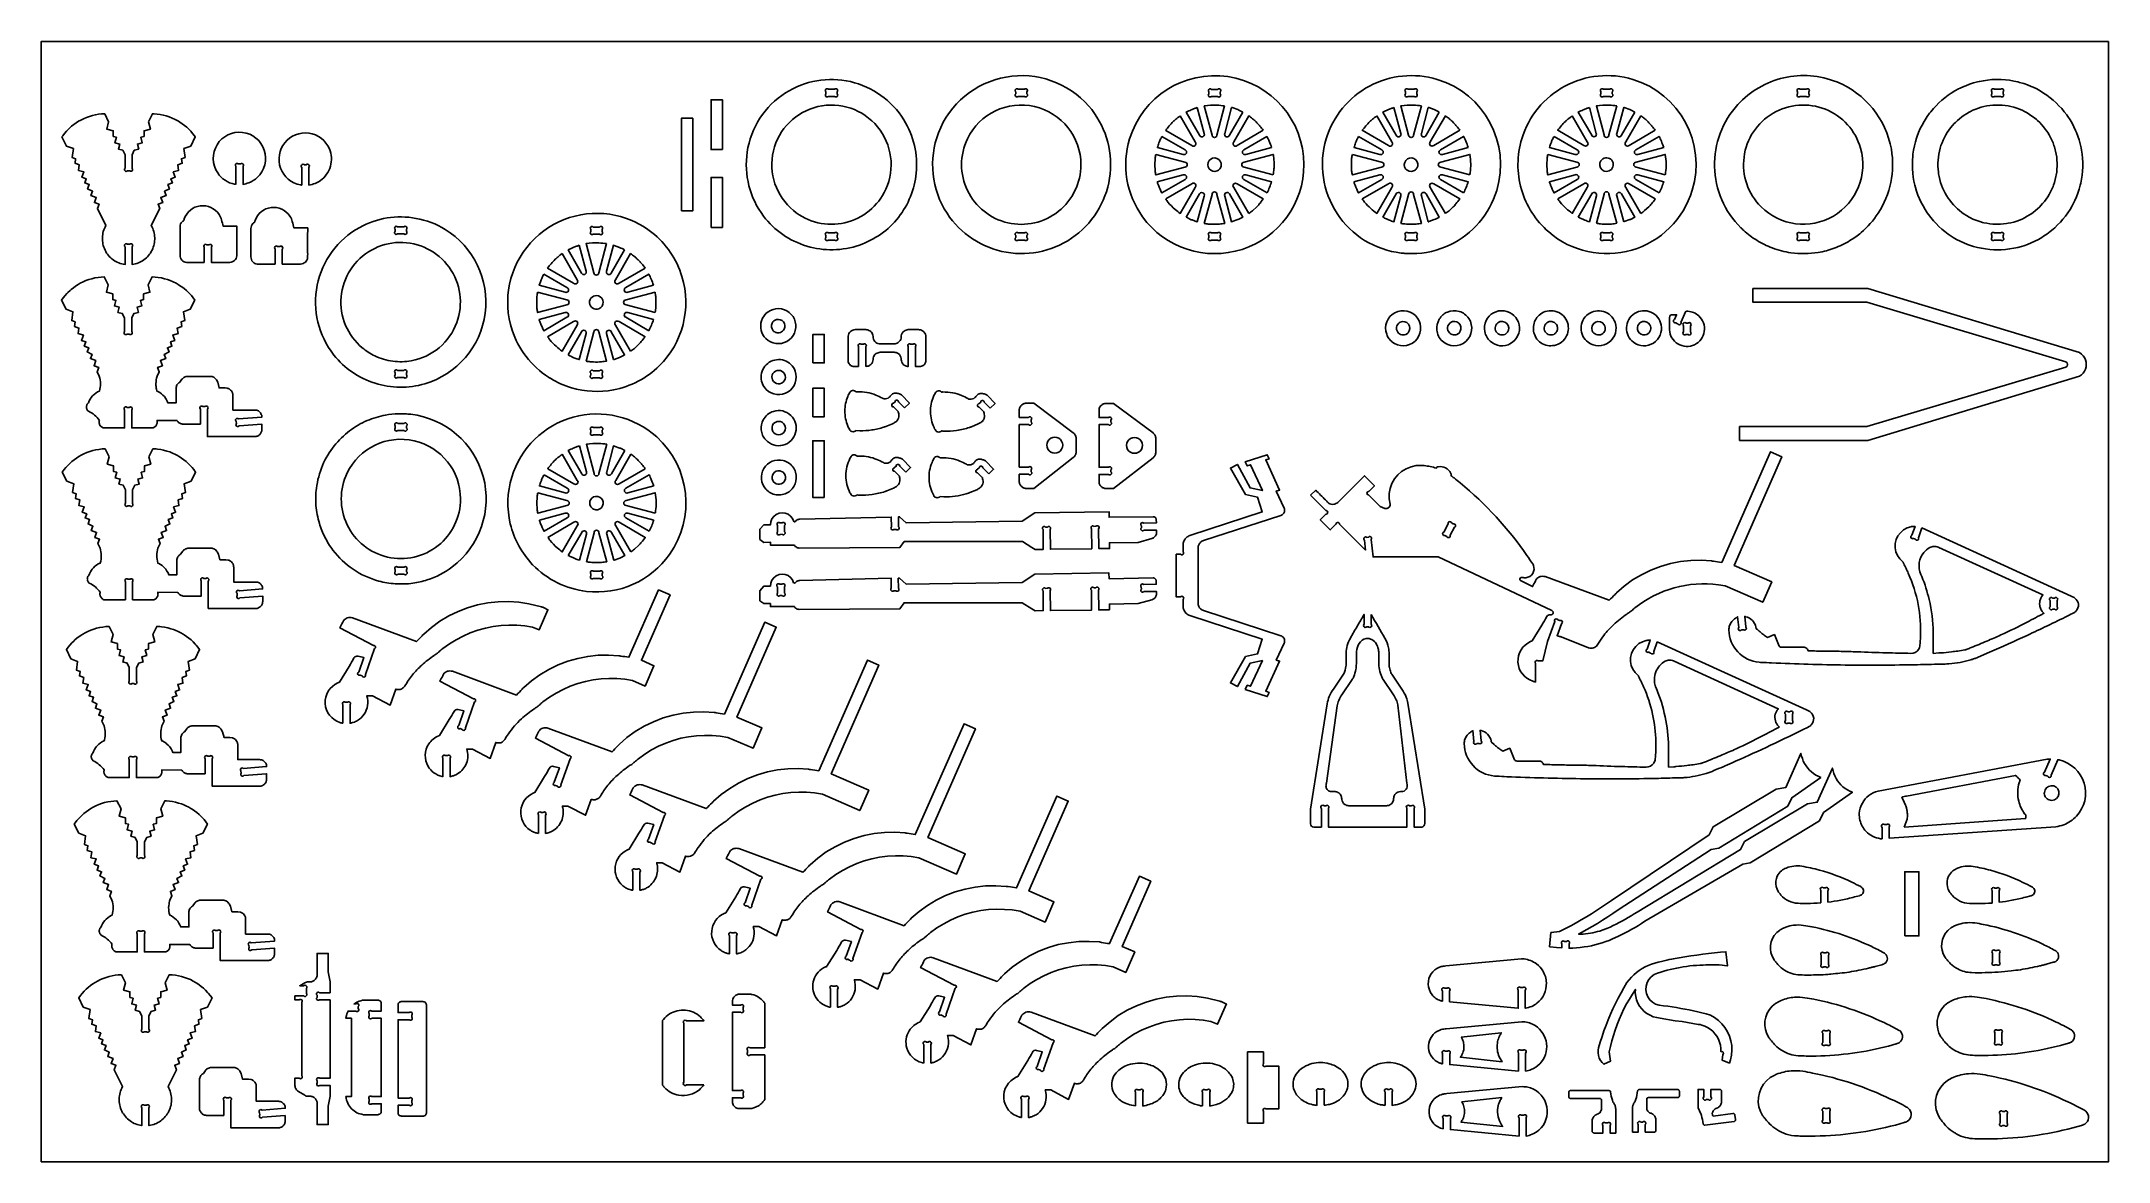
# Model space of a CAD drawing. Extents: x -818 to 922, y -599 to 344.
import ezdxf

# ---------------------------------------------------------------- set-up
doc = ezdxf.new("R2010")
doc.units = 0
doc.header["$MEASUREMENT"] = 0
doc.layers.get('0').update_dxf_attribs({"linetype": 'CONTINUOUS'})
doc.layers.add('SECTIONCUTEDGES', color=18, linetype='CONTINUOUS')

msp = doc.modelspace()

# ---------------------------------------------------------------- linework, layer by layer
for points in [[(922.1, 343.8), (922.1, -599.5), (-818.1, -599.5), (-818.1, 343.8)], [(-244.8, 252.7), (-254.3, 252.7), (-254.3, 294.7), (-244.8, 294.7)], [(878.6, 243.9), (878.4, 246.4), (878, 248.9), (877.5, 251.3), (877.2, 252.6), (876.5, 254.9), (876.1, 256.1), (875.3, 258.4), (874.3, 260.7), (873.3, 262.9), (872.1, 265), (870.9, 267.1), (870.2, 268.1), (868.8, 270), (867.3, 271.9), (865.7, 273.8), (864.1, 275.5), (862.3, 277.2), (861.4, 278), (859.6, 279.5), (857.6, 280.9), (855.6, 282.3), (853.6, 283.6), (851.4, 284.7), (849.2, 285.8), (847, 286.7), (844.7, 287.6), (842.3, 288.3), (839.9, 288.9), (837.5, 289.4), (835, 289.8), (832.4, 290.1), (829.9, 290.2), (827.3, 290.2), (824.7, 290.1), (822.2, 289.8), (819.7, 289.4), (817.2, 288.9), (814.8, 288.3), (812.5, 287.6), (810.2, 286.7), (807.9, 285.8), (805.7, 284.7), (804.7, 284.1), (802.6, 282.9), (800.5, 281.6), (798.5, 280.2), (796.7, 278.7), (794.8, 277.2), (793.1, 275.5), (792.2, 274.6), (790.6, 272.9), (789.1, 271), (787.6, 269.1), (786.3, 267.1), (785, 265), (783.9, 262.9), (782.8, 260.7), (781.9, 258.4), (781, 256.1), (780.3, 253.8), (779.7, 251.3), (779.2, 248.9), (778.8, 246.4), (778.5, 243.9), (778.4, 241.3), (778.4, 238.7), (778.5, 236.1), (778.8, 233.6), (779, 232.4), (779.4, 229.9), (780, 227.5), (780.6, 225.1), (781.4, 222.7), (782.3, 220.5), (783.3, 218.2), (784.4, 216.1), (785.7, 214), (787, 211.9), (788.4, 210), (789.8, 208.1), (791.4, 206.3), (793.1, 204.5), (794.8, 202.8), (796.7, 201.3), (798.5, 199.8), (800.5, 198.4), (802.6, 197.1), (804.7, 195.9), (805.7, 195.3), (807.9, 194.2), (810.2, 193.3), (811.3, 192.9), (813.7, 192.1), (816, 191.4), (817.2, 191.1), (819.7, 190.6), (822.2, 190.2), (824.7, 190), (826, 189.9), (828.6, 189.8), (831.2, 189.9), (833.7, 190.1), (836.2, 190.4), (837.5, 190.6), (839.9, 191.1), (842.3, 191.7), (844.7, 192.4), (847, 193.3), (849.2, 194.2), (851.4, 195.3), (853.6, 196.5), (855.6, 197.7), (856.6, 198.4), (858.6, 199.8), (860.5, 201.3), (862.3, 202.8), (864.1, 204.5), (864.9, 205.4), (866.5, 207.2), (868.1, 209), (869.5, 210.9), (870.9, 213), (872.1, 215), (873.3, 217.2), (874.3, 219.3), (875.3, 221.6), (875.7, 222.7), (876.5, 225.1), (877.2, 227.5), (877.8, 229.9), (878, 231.1), (878.4, 233.6), (878.6, 236.1), (878.8, 238.7), (878.8, 241.3)], [(-159.1, -40.2), (-168.7, -40.2), (-168.7, 7.6), (-159.1, 7.6)]]:
    msp.add_lwpolyline(points, close=True)
for points in [[(656, -228.1), (656, -222.7, 1), (653.8, -220.6), (652.1, -220.6, 1), (650, -222.7), (650, -228.1, 1), (652.1, -230.2), (653.8, -230.2, 1)], [(826.3, -490.9), (826.3, -498.7, 1), (828.4, -500.8), (830.2, -500.8, 1), (832.3, -498.7), (832.3, -490.9, 1), (830.2, -488.8), (828.4, -488.8, 1)]]:
    msp.add_lwpolyline(points, format="xyb", close=True)
at = {"layer": 'SECTIONCUTEDGES'}
for points in [[(-55.7, 199.1, 0.43471), (52.3, 180.3, 0.435012), (63.6, 289.3, 0.263114), (-6, 313.8, 0.263168), (-62.9, 266.8, 0.118408), (-67.4, 232.1, 0.118485)], [(108.9, 196.2, 0.325322), (192.8, 168.7, 0.325497), (244.7, 240, 0.371858), (180.7, 314.1, 0.371962), (98, 261.7, 0.115164), (95.8, 227.6, 0.115322)], [(335.6, 165.1, 0.112364), (367.8, 172.5, 0.210055), (407, 218.3, 0.414116), (356.9, 311.8, 0.414311), (263.5, 261.7, 0.221929), (272.6, 198.9, 0.222236), (326.5, 165.6, 0.015157), (330.9, 165.2, 0.014233)], [(450.8, 183.3, 0.254136), (520.7, 168, 0.254134), (571.6, 218.4, 0.414116), (521.5, 311.8, 0.414311), (428.1, 261.7, 0.14489), (427.8, 219.2, 0.144775)], [(615, 184.5, 0.048565), (625.9, 176.3, 0.045826), (639, 169.9, 0.057671), (654.7, 165.8, 0.073449), (677.7, 166.1, 0.049668), (691.1, 169.6, 0.046635), (704.4, 176.1, 0.040326), (713.7, 182.8, 0.072135), (728.1, 199.1, 0.189941), (739.2, 252.9, 0.25932), (693.3, 309.6, 0.152812), (648.7, 313.1, 0.15269), (610, 290.6, 0.193513), (590.4, 238.3, 0.193448), (612.5, 186.9, 0.005813), (613.5, 185.9, 0.004363)], [(-210.2, 196.7, 0.158451), (-173.7, 171.4, 0.158579), (-129.4, 172.3, 0.143083), (-96.6, 195.6, 0.143219), (-81.6, 232.9, 0.081543), (-83.1, 256.2, 0.08205), (-92, 277.7, 0.41824), (-191.6, 300.4, 0.217104), (-223.9, 250.6, 0.09957), (-222.4, 222.2, 0.099953)], [(-155.6, 303.5), (-150.3, 303.5, -1), (-148.1, 301.4), (-148.1, 299.6, -1), (-150.3, 297.5), (-155.6, 297.5, -1), (-157.7, 299.6), (-157.7, 301.4, -1)], [(4.2, 303.5), (9.5, 303.5, -1), (11.6, 301.4), (11.6, 299.6, -1), (9.5, 297.5), (4.2, 297.5, -1), (2.1, 299.6), (2.1, 301.4, -1)], [(172.1, 297.4), (166.8, 297.4, -1), (164.7, 299.6), (164.7, 301.3, -1), (166.8, 303.4), (172.1, 303.4, -1), (174.3, 301.3), (174.3, 299.6, -1)], [(332.3, 303.5), (337.6, 303.5, -1), (339.8, 301.3), (339.8, 299.6, -1), (337.6, 297.5), (332.3, 297.5, -1), (330.2, 299.6), (330.2, 301.3, -1)], [(496.9, 303.5), (502.2, 303.5, -1), (504.3, 301.4), (504.3, 299.6, -1), (502.2, 297.5), (496.9, 297.5, -1), (494.7, 299.6), (494.7, 301.4, -1)], [(662.4, 303.5), (667.7, 303.5, -1), (669.8, 301.4), (669.8, 299.6, -1), (667.7, 297.5), (662.4, 297.5, -1), (660.3, 299.6), (660.3, 301.4, -1)], [(826, 303.5), (831.3, 303.5, -1), (833.4, 301.4), (833.4, 299.6, -1), (831.3, 297.5), (826, 297.5, -1), (823.8, 299.6), (823.8, 301.4, -1)], [(-763.1, 165.6), (-762.3, 164.5), (-761.5, 163.5), (-760.6, 162.5), (-759.6, 161.5), (-758.6, 160.7), (-757.5, 159.8), (-756.4, 159.1), (-755.3, 158.4), (-754.1, 157.8), (-752.9, 157.3), (-751.6, 156.8), (-750.3, 156.4), (-749, 156.1), (-747.6, 155.9), (-747.6, 170.9, -1), (-745.5, 173), (-743.7, 173, -1), (-741.6, 170.9), (-741.6, 155.9), (-740.3, 156.1), (-739, 156.4), (-737.7, 156.8), (-736.4, 157.3), (-735.2, 157.8), (-734, 158.4), (-732.8, 159.1), (-731.7, 159.8), (-730.7, 160.7), (-729.6, 161.5), (-728.7, 162.5), (-727.8, 163.5), (-727, 164.5), (-726.2, 165.6), (-725.5, 166.8), (-724.8, 168), (-724.3, 169.3), (-723.8, 170.5), (-723.4, 171.8), (-723.1, 173.1), (-722.8, 174.4), (-722.7, 175.8), (-722.6, 177.1), (-722.6, 178.4), (-722.7, 179.8), (-722.8, 181.1), (-723.1, 182.4), (-723.4, 183.7), (-723.8, 185), (-724.3, 186.3), (-724.8, 187.5), (-725.5, 188.7), (-718.4, 203), (-719.8, 206.7), (-715.9, 208.1), (-717.5, 212.4), (-712.9, 214), (-714.3, 217.6), (-710.2, 219.6), (-711.5, 223.2), (-707.7, 224.6), (-709, 228.1), (-705.3, 229.4), (-707, 233.9), (-702.5, 235.1), (-703.2, 239.8), (-699.5, 241.2), (-700.1, 245), (-697.1, 246.1), (-698.1, 253.5), (-692.3, 255.7), (-688.5, 263.4), (-689.2, 264.3), (-690.7, 266.3), (-692.3, 268.1), (-693.9, 269.8), (-695.7, 271.5), (-697.5, 273), (-699.4, 274.5), (-701.4, 275.8), (-702.5, 276.5), (-704.4, 277.5), (-705.5, 278.1), (-707.9, 279.2), (-710.4, 280.2), (-712.9, 281), (-715.4, 281.7), (-718, 282.2), (-720.6, 282.6), (-723.2, 282.8), (-724.5, 282.9), (-727.9, 276.1), (-726.3, 269.9), (-731.6, 268.6), (-731.6, 263.8), (-734.3, 263.1), (-733.1, 258.4), (-737.2, 257.3), (-736.1, 253), (-739.8, 252.1), (-741.6, 248.3), (-741.6, 236.9, -1), (-743.7, 234.8), (-745.5, 234.8, -1), (-747.6, 236.9), (-747.6, 248.3), (-749.5, 252.1), (-753.2, 253), (-752.1, 257.3), (-756.1, 258.4), (-754.9, 263.1), (-757.6, 263.8), (-757.6, 268.6), (-763, 269.9), (-761.4, 276.1), (-764.7, 282.9), (-767.4, 282.7), (-770, 282.4), (-772.6, 282), (-775.1, 281.4), (-777.6, 280.6), (-780.1, 279.7), (-782.5, 278.7), (-784.9, 277.5), (-786.8, 276.5), (-788.8, 275.2), (-790.8, 273.8), (-792.7, 272.3), (-794.5, 270.7), (-795.3, 269.8), (-797, 268.1), (-798.5, 266.3), (-800, 264.3), (-800.7, 263.4), (-796.9, 255.7), (-791.1, 253.5), (-792.2, 246.1), (-789.2, 245), (-789.7, 241.2), (-786.1, 239.8), (-786.7, 235.1), (-782.2, 233.9), (-783.9, 229.4), (-780.3, 228.1), (-781.5, 224.6), (-777.7, 223.2), (-779.1, 219.6), (-775, 217.6), (-776.3, 214), (-771.8, 212.4), (-773.4, 208.1), (-769.5, 206.7), (-770.8, 203), (-763.8, 188.7), (-764.4, 187.5), (-765, 186.3), (-765.5, 185), (-765.9, 183.7), (-766.2, 182.4), (-766.4, 181.1), (-766.6, 179.8), (-766.7, 178.4), (-766.7, 177.1), (-766.6, 175.8), (-766.4, 174.4), (-766.2, 173.1), (-765.9, 171.8), (-765.5, 170.5), (-765, 169.3), (-764.4, 168), (-763.8, 166.8)], [(-184.9, 201.3, -0.621062), (-164.3, 288.9, -0.621375), (-107.2, 219.3, -0.233521), (-141.6, 191.1, -0.233759)], [(57, 240, -0.481507), (-4.4, 191, -0.481693), (-38.5, 261.8, -0.349808), (18, 288.9, -0.349977)], [(140.6, 281), (153.2, 259.1, -1), (150.3, 256.2), (128.4, 268.8, -0.014778), (131.3, 272.6, -0.028539), (134.8, 276.3, -0.018438), (136.9, 278.2, -0.011345)], [(155, 288), (160.8, 266.3, -1), (156.9, 264.7), (145.7, 284.2, -0.012176), (149.9, 286.2, -0.019565), (152.6, 287.3, -0.009363), (153.8, 287.7, 0.003121)], [(178, 289.4), (171.5, 264.9, -1), (167.4, 264.9), (160.8, 289.4, -0.057699), (171.6, 290.1, -0.024823)], [(193.2, 284.2), (182, 264.7, -1), (178.1, 266.3), (183.9, 288.1, 0.006199), (184.1, 288, -0.0186), (184.4, 288), (189, 286.3, -0.018388), (191.1, 285.3, 0.006129)], [(210.5, 268.9), (188.5, 256.2, -1), (185.6, 259.1), (198.3, 281, 0.006303), (199.9, 279.9, -0.01891), (201.4, 278.7, -0.017187), (203.3, 277.1, -0.012321), (205.7, 274.7, -0.018926), (207.7, 272.5, -0.012469)], [(306.1, 281.1), (318.7, 259.1, -1), (315.8, 256.2), (293.9, 268.9, -0.014778), (296.8, 272.6, -0.028539), (300.3, 276.3, -0.018438), (302.4, 278.2, -0.011345)], [(320.5, 288.1), (326.3, 266.3, -1), (322.4, 264.7), (311.2, 284.2, -0.012176), (315.4, 286.2, -0.019565), (318.1, 287.3, -0.009363), (319.3, 287.7, 0.003121)], [(343.6, 289.5), (337, 264.9, -1), (332.9, 264.9), (326.3, 289.4, -0.057699), (337.1, 290.1, -0.024823)], [(358.7, 284.3), (347.5, 264.7, -1), (343.6, 266.3), (349.4, 288.1, 0.006199), (349.6, 288, -0.0186), (349.9, 288), (354.5, 286.3, -0.018388), (356.6, 285.3, 0.006129)], [(376, 268.9), (354, 256.2, -1), (351.1, 259.1), (363.8, 281.1, 0.006303), (365.4, 279.9, -0.01891), (366.9, 278.8, -0.017187), (368.8, 277.1, -0.012321), (371.2, 274.7, -0.018926), (373.2, 272.5, -0.012469)], [(470.6, 281.1), (483.3, 259.1, -1), (480.4, 256.2), (458.4, 268.9, -0.014778), (461.4, 272.7, -0.028539), (464.8, 276.3, -0.018438), (466.9, 278.2, -0.011345)], [(485, 288.1), (490.8, 266.3, -1), (487, 264.7), (475.7, 284.2, -0.012176), (479.9, 286.2, -0.019565), (482.6, 287.3, -0.009363), (483.8, 287.7, 0.003121)], [(508.1, 289.5), (501.5, 265, -1), (497.4, 265), (490.9, 289.5, -0.057699), (501.6, 290.1, -0.024823)], [(523.3, 284.3), (512, 264.7, -1), (508.1, 266.3), (513.9, 288.1, 0.006199), (514.2, 288.1, -0.0186), (514.4, 288), (519, 286.3, -0.018388), (521.2, 285.3, 0.006129)], [(540.5, 268.9), (518.6, 256.2, -1), (515.7, 259.1), (528.4, 281.1, 0.006303), (529.9, 279.9, -0.01891), (531.5, 278.8, -0.017187), (533.3, 277.2, -0.012321), (535.7, 274.7, -0.018926), (537.7, 272.5, -0.012469)], [(629.5, 204.5, -0.49076), (639.6, 283.3, -0.490919), (713.3, 253.8, -0.341454), (690.4, 196.7, -0.341597)], [(-654.3, 223.4), (-654.3, 238.4, 0.08601), (-654.4, 238.6, -0.186349), (-654.7, 239.5, -0.284949), (-653.9, 240.9, -0.285005), (-652.3, 240.7, -0.066648), (-652.2, 240.6, 0.145329), (-652.2, 240.6), (-650.4, 240.6, 0.08601), (-650.2, 240.7, -0.186349), (-649.3, 241, -0.284949), (-648, 240.1, -0.285005), (-648.2, 238.6, -0.066648), (-648.2, 238.5, 0.145329), (-648.3, 238.4), (-648.3, 223.4, 0.047597), (-643.5, 224.7, 0.100184), (-636.3, 229.1, 0.639695), (-648.8, 267.2, 0.640021), (-669.6, 233, 0.099512), (-663.4, 226.8, 0.09979), (-655.4, 223.6, 0.009062), (-654.8, 223.5, -0.003021)], [(-592.9, 222.8, 0.053281), (-587.6, 224.2, 0.059622), (-583.2, 226.6, 0.171891), (-574.7, 238.6, 0.17205), (-575.6, 253.3, 0.566523), (-613.1, 258.5, 0.566801), (-600, 222.9, 0.009062), (-599.4, 222.9, -0.003021), (-598.9, 222.8), (-598.9, 237.8, 0.08601), (-599, 238, -0.186349), (-599.3, 238.9, -0.284949), (-598.5, 240.2, -0.285005), (-596.9, 240, -0.066648), (-596.8, 240, 0.145329), (-596.8, 239.9), (-595, 239.9, 0.08601), (-594.8, 240, -0.186349), (-593.9, 240.4, -0.284949), (-592.6, 239.5, -0.285005), (-592.8, 237.9, -0.066648), (-592.8, 237.9, 0.145329), (-592.9, 237.8)], [(125.2, 263.7), (144.7, 252.5, -1), (143.1, 248.6), (121.4, 254.4, -0.012918), (122.7, 258.3, -0.018758), (123.8, 260.9, -0.010898), (124.5, 262.3, 0.003632)], [(217.5, 254.4), (195.8, 248.6, -1), (194.2, 252.5), (213.6, 263.7, -0.026072), (215.6, 259.7, -0.02074)], [(290.7, 263.8), (310.2, 252.5, -1), (308.6, 248.6), (286.9, 254.4, -0.012918), (288.2, 258.3, -0.018758), (289.3, 260.9, -0.010898), (290, 262.4, 0.003632)], [(383, 254.5), (361.3, 248.6, -1), (359.7, 252.5), (379.2, 263.8, -0.026072), (381.1, 259.7, -0.02074)], [(455.3, 263.8), (474.8, 252.5, -1), (473.1, 248.6), (451.4, 254.5, -0.012918), (452.8, 258.3, -0.018758), (453.8, 260.9, -0.010898), (454.5, 262.4, 0.003632)], [(547.6, 254.5), (525.8, 248.6, -1), (524.2, 252.5), (543.7, 263.8, -0.026072), (545.6, 259.8, -0.020703)], [(120, 248.6), (144.5, 242, -1), (144.5, 237.9), (120, 231.4, 0.006429), (119.7, 233.1, -0.01929), (119.4, 234.9), (119.2, 240), (119.4, 245, -0.018896), (119.7, 246.8, 0.006298)], [(171.6, 234.7, -0.761731), (164.9, 243.4, -0.761062), (175.1, 239.4, -0.135678), (174, 236.6, -0.135247)], [(218.9, 231.4), (194.4, 237.9, -1), (194.4, 242), (218.9, 248.6, -0.005477), (219.4, 244.9, -0.027167), (219.6, 240.2, -0.022163), (219.5, 236.4, -0.016966)], [(285.5, 248.6), (310, 242, -1), (310, 237.9), (285.5, 231.4, 0.006429), (285.2, 233.2, -0.01929), (284.9, 234.9), (284.7, 240), (284.9, 245.1, -0.018896), (285.2, 246.8, 0.006298)], [(337.1, 234.7, -0.781821), (330.5, 243.6, -0.781093), (340.5, 238.8, -0.122906), (339.3, 236.4, -0.122447)], [(384.4, 231.4), (359.9, 237.9, -1), (359.9, 242), (384.4, 248.6, -0.035509), (385.1, 240.7, -0.037792), (384.7, 233.3, -0.007975), (384.5, 232.3, 0.002658)], [(450, 248.6), (474.5, 242.1, -1), (474.5, 238), (450, 231.4, 0.006429), (449.7, 233.2, -0.01929), (449.5, 234.9), (449.2, 240), (449.5, 245.1, -0.018896), (449.7, 246.9, 0.006298)], [(501.6, 234.7, -0.385134), (494.4, 237.3, -0.384041), (496.3, 244.8, -0.445044), (504.5, 242.7, -0.443903)], [(548.9, 231.4), (524.4, 238, -1), (524.4, 242.1), (548.9, 248.6, -0.035509), (549.6, 240.7, -0.037792), (549.2, 233.3, -0.007975), (549.1, 232.3, 0.002658)], [(121.3, 225.5), (143.1, 231.3, -1), (144.7, 227.5), (125.2, 216.2, -0.020623), (122.3, 222.6, -0.019978), (121.4, 225.1, -0.019766), (121.4, 225.3, 0.006588)], [(213.7, 216.2), (194.2, 227.5, -1), (195.8, 231.3), (217.5, 225.5, -0.023422), (215.8, 220.9, -0.022486)], [(286.8, 225.5), (308.6, 231.4, -1), (310.2, 227.5), (290.7, 216.2, -0.020623), (287.8, 222.6, -0.019978), (286.9, 225.1, -0.019766), (286.9, 225.3, 0.006588)], [(379.2, 216.2), (359.7, 227.5, -1), (361.3, 231.4), (383, 225.5, -0.023422), (381.3, 220.9, -0.022807)], [(451.4, 225.6), (473.1, 231.4, -1), (474.8, 227.5), (455.3, 216.2, -0.020623), (452.4, 222.6, -0.019978), (451.5, 225.1, -0.019766), (451.4, 225.3, 0.006588)], [(543.7, 216.2), (524.2, 227.5, -1), (525.8, 231.4), (547.6, 225.6, -0.023422), (545.9, 220.9, -0.022807)], [(128.4, 211.1), (150.3, 223.8, -1), (153.2, 220.9), (140.6, 198.9, -0.019294), (136.4, 202.2, -0.045903), (130.3, 208.5, -0.008546), (129.4, 209.7, -0.007227)], [(145.7, 195.8), (156.9, 215.3, -1), (160.8, 213.6), (155, 191.9, -0.012234), (151.2, 193.2, -0.017991), (148.7, 194.2, -0.010478), (147.2, 195, 0.003492)], [(160.8, 190.5), (167.4, 215, -1), (171.5, 215), (178.1, 190.5, -0.013089), (173.7, 190, -0.036535), (166.9, 189.8, -0.015577), (164.2, 190, -0.012352)], [(183.9, 191.9), (178.1, 213.6, -1), (182, 215.3), (193.2, 195.7, 0.006248), (191.1, 194.7, -0.018746), (189, 193.7), (184.4, 192, -0.018599), (184.1, 191.9, 0.006199)], [(198.3, 198.9), (185.6, 220.9, -1), (188.5, 223.8), (210.5, 211.1, -0.014529), (207.2, 206.9, -0.022653), (205, 204.4), (201.4, 201.2, -0.018394), (199.9, 200, 0.006131)], [(293.9, 211.1), (315.8, 223.8, -1), (318.7, 220.9), (306.1, 198.9, -0.024397), (301, 203.1, -0.042082), (295.8, 208.5, -0.010889), (294.8, 209.8, 0.00363)], [(311.2, 195.8), (322.4, 215.3, -1), (326.3, 213.7), (320.5, 191.9, -0.012234), (316.7, 193.2, -0.017991), (314.2, 194.3, -0.010478), (312.7, 195, 0.003492)], [(326.3, 190.5), (332.9, 215, -1), (337, 215), (343.6, 190.5, -0.013089), (339.2, 190, -0.036535), (332.4, 189.8, -0.015577), (329.7, 190.1, -0.012352)], [(349.4, 191.9), (343.6, 213.7, -1), (347.5, 215.3), (358.7, 195.8, 0.006248), (356.6, 194.7, -0.018746), (354.5, 193.7), (349.9, 192, -0.018599), (349.6, 191.9, 0.006199)], [(363.8, 198.9), (351.1, 220.9, -1), (354, 223.8), (376, 211.1, -0.014529), (372.7, 207, -0.022653), (370.5, 204.5), (366.9, 201.2, -0.018394), (365.4, 200.1, 0.006131)], [(458.4, 211.1), (480.4, 223.8, -1), (483.3, 220.9), (470.6, 199, -0.024397), (465.5, 203.1, -0.042082), (460.4, 208.5, -0.010889), (459.4, 209.8, 0.00363)], [(475.7, 195.8), (487, 215.3, -1), (490.9, 213.7), (485, 191.9, -0.012234), (481.3, 193.2, -0.017991), (478.8, 194.3, -0.010478), (477.2, 195, 0.003492)], [(490.9, 190.6), (497.4, 215.1, -1), (501.5, 215.1), (508.1, 190.6, -0.013089), (503.7, 190, -0.036535), (497, 189.9, -0.015577), (494.3, 190.1, -0.012352)], [(513.9, 191.9), (508.1, 213.7, -1), (512, 215.3), (523.3, 195.8, 0.006248), (521.2, 194.7, -0.018746), (519, 193.7), (514.4, 192, -0.018599), (514.2, 192, 0.006199)], [(528.4, 199), (515.7, 220.9, -1), (518.6, 223.8), (540.5, 211.1, -0.014529), (537.3, 207, -0.022653), (535, 204.5), (531.5, 201.3, -0.018394), (529.9, 200.1, 0.006131)], [(-680.9, 157.7), (-680.9, 170.4, 0.08601), (-681, 170.6, -0.186349), (-681.3, 171.5, -0.284949), (-680.4, 172.8, -0.285005), (-678.9, 172.6, -0.066648), (-678.8, 172.5, 0.145329), (-678.8, 172.5), (-677, 172.5, 0.08601), (-676.8, 172.6, -0.186349), (-675.9, 172.9, -0.284949), (-674.6, 172.1, -0.285005), (-674.8, 170.5, -0.066648), (-674.8, 170.4, 0.145329), (-674.9, 170.4), (-674.9, 157.7, -0.001261), (-662.6, 157.7, 0.007568), (-659.5, 157.7, 0.17911), (-655.4, 159.3, 0.186027), (-653.5, 163.1, 0.012625), (-653.5, 163.3, 0.006307), (-653.5, 163.7, 0.00914), (-653.5, 168.6, -0.008036), (-653.4, 188.2), (-665, 188.2, 0.002778), (-666.4, 193.4, 0.080686), (-668.4, 198, 0.286261), (-684.3, 205.3, 0.286452), (-697.8, 194.3, 0.036637), (-698, 193.2, -0.114416), (-698.2, 193, -0.116624), (-698.4, 192.8, 0.081245), (-699.6, 191.9, 0.097719), (-700.8, 190.1, 0.089338), (-701.3, 187.7), (-701.3, 163.7, 0.17911), (-699.7, 159.6, 0.186027), (-695.9, 157.7, 0.012625), (-695.7, 157.7, 0.006307), (-695.3, 157.7, 0.008514), (-690.3, 157.7, -0.002207)], [(-621.3, 156.3), (-621.3, 168.9, 0.08601), (-621.4, 169.1, -0.186349), (-621.7, 170, -0.284949), (-620.8, 171.4, -0.285005), (-619.3, 171.2, -0.066648), (-619.2, 171.1, 0.145329), (-619.2, 171.1), (-617.4, 171.1, 0.08601), (-617.2, 171.2, -0.186349), (-616.3, 171.5, -0.284949), (-615, 170.6, -0.285005), (-615.2, 169.1, -0.066648), (-615.2, 169, 0.145329), (-615.3, 168.9), (-615.3, 156.3, -0.001261), (-603, 156.3, 0.007568), (-599.9, 156.3, 0.17911), (-595.8, 157.9, 0.186027), (-593.9, 161.7, 0.012625), (-593.9, 161.9, 0.006307), (-593.9, 162.3, 0.00914), (-593.9, 167.2, -0.008036), (-593.8, 186.7), (-605.4, 186.7, 0.002778), (-606.8, 192, 0.080686), (-608.8, 196.6, 0.286261), (-624.7, 203.9, 0.286452), (-638.2, 192.9, 0.036637), (-638.4, 191.8, -0.114416), (-638.6, 191.6, -0.116624), (-638.8, 191.3, 0.081245), (-640, 190.5, 0.097719), (-641.2, 188.6, 0.089338), (-641.7, 186.3), (-641.7, 162.3, 0.17911), (-640.1, 158.2, 0.186027), (-636.4, 156.3, 0.012625), (-636.2, 156.3, 0.006307), (-635.7, 156.3, 0.008514), (-630.7, 156.2, -0.002207)], [(-571.8, 79.7, 0.149338), (-537.2, 55.9, 0.149353), (-495.3, 55.5, 0.296651), (-444.5, 114.9, 0.29625), (-478.2, 185.5, 0.092281), (-502.7, 194.8, 0.172556), (-550.1, 187.2, 0.220869), (-585.9, 138.4, 0.221131)], [(-389.6, 60.1, 0.063566), (-371.9, 52.2, 0.120276), (-336.4, 50.4, 0.147825), (-298, 70.5, 0.278823), (-278.8, 145.7, 0.15407), (-304.2, 183, 0.113627), (-334.6, 197.3, 0.268788), (-406.2, 174.2, 0.26905), (-421.8, 100.6, 0.085445), (-410, 78.4, 0.083649), (-391.1, 61, 0.004404), (-390.4, 60.5, 0.004421)], [(-468.4, 107, -0.131005), (-483.2, 85.9, -0.129677), (-506.7, 74.9, -0.079692), (-522.1, 74.5, -0.0771), (-537.4, 79, -0.064704), (-547.9, 85.8, -0.117883), (-561.9, 104.7, -0.529054), (-516.8, 174.5, -0.528938)], [(-518.2, 181.7), (-512.9, 181.7, 1), (-510.8, 183.9), (-510.8, 185.6, 1), (-512.9, 187.7), (-518.2, 187.7, 1), (-520.3, 185.6), (-520.3, 183.9, 1)], [(-342.2, 173.5), (-348.8, 149, -1), (-352.9, 149), (-359.5, 173.5, -0.057699), (-348.7, 174.1, -0.024823)], [(-353.5, 187.5), (-348.2, 187.5, -1), (-346, 185.4), (-346, 183.6, -1), (-348.2, 181.5), (-353.5, 181.5, -1), (-355.6, 183.6), (-355.6, 185.4, -1)], [(-155.6, 176.5), (-150.3, 176.5, 1), (-148.1, 178.7), (-148.1, 180.4, 1), (-150.3, 182.5), (-155.6, 182.5, 1), (-157.7, 180.4), (-157.7, 178.7, 1)], [(4.2, 182.5), (9.5, 182.5, -1), (11.6, 180.4), (11.6, 178.7, -1), (9.5, 176.5), (4.2, 176.5, -1), (2.1, 178.7), (2.1, 180.4, -1)], [(174.3, 180.4), (174.3, 178.6, -1), (172.1, 176.5), (166.8, 176.5, -1), (164.7, 178.6), (164.7, 180.4, -1), (166.8, 182.5), (172.1, 182.5, -1)], [(339.8, 180.4), (339.8, 178.7, -1), (337.6, 176.5), (332.3, 176.5, -1), (330.2, 178.7), (330.2, 180.4, -1), (332.3, 182.5), (337.6, 182.5, -1)], [(494.7, 178.7), (494.7, 180.4, -1), (496.9, 182.5), (502.2, 182.5, -1), (504.3, 180.4), (504.3, 178.7, -1), (502.2, 176.5), (496.9, 176.5, -1)], [(667.7, 176.5), (662.4, 176.5, -1), (660.3, 178.7), (660.3, 180.4, -1), (662.4, 182.5), (667.7, 182.5, -1), (669.8, 180.4), (669.8, 178.7, -1)], [(831.3, 176.5), (826, 176.5, -1), (823.8, 178.7), (823.8, 180.4, -1), (826, 182.5), (831.3, 182.5, -1), (833.4, 180.4), (833.4, 178.7, -1)], [(-379.7, 165.1), (-367.1, 143.1, -1), (-370, 140.2), (-391.9, 152.9, -0.014778), (-389, 156.6, -0.028539), (-385.5, 160.3, -0.018438), (-383.4, 162.2, -0.011345)], [(-365.3, 172.1), (-359.5, 150.3, -1), (-363.4, 148.7), (-374.6, 168.2, -0.012176), (-370.4, 170.2, -0.019565), (-367.7, 171.3, -0.009363), (-366.5, 171.7, 0.003121)], [(-327.1, 168.3), (-338.3, 148.7, -1), (-342.2, 150.3), (-336.4, 172.1, 0.006199), (-336.2, 172.1, -0.0186), (-335.9, 172), (-331.3, 170.3, -0.018388), (-329.2, 169.3, 0.006129)], [(-309.8, 152.9), (-331.8, 140.2, -1), (-334.7, 143.1), (-322, 165.1, 0.006303), (-320.4, 163.9, -0.01891), (-318.9, 162.8, -0.017187), (-317, 161.1, -0.012321), (-314.6, 158.7, -0.018926), (-312.6, 156.5, -0.012469)], [(-779.2, 33.1), (-778.9, 32.7), (-778.5, 32.4), (-777.1, 31.7), (-775.8, 30.9), (-774.5, 30.1), (-773.3, 29.2), (-772.2, 28.1), (-771.1, 27.1), (-770.1, 25.9), (-769.2, 24.7), (-769.3, 24.2), (-769.4, 23.7), (-769.4, 23.2), (-769.4, 22.7), (-769.3, 22.2), (-769.2, 21.7), (-769, 21.2), (-768.8, 20.7), (-768.5, 20.3), (-768.2, 19.9), (-767.8, 19.5), (-767.4, 19.2), (-767, 18.9), (-766.6, 18.7), (-766.1, 18.5), (-765.6, 18.3), (-748, 18.3), (-748, 33.5, -1), (-745.9, 35.6), (-744.1, 35.6, -1), (-742, 33.5), (-742, 18.3), (-724.4, 18.3), (-723.9, 18.5), (-723.4, 18.7), (-723, 18.9), (-722.5, 19.2), (-722.2, 19.5), (-721.8, 19.9), (-721.5, 20.3), (-721.2, 20.7), (-721, 21.2), (-720.8, 21.7), (-720.7, 22.2), (-720.6, 22.7), (-720.6, 23.2), (-720.6, 23.7), (-720.6, 24.2), (-720.8, 24.7), (-703.9, 24.7), (-703.6, 24.2), (-703.3, 23.7), (-702.9, 23.3), (-702.5, 22.9), (-702, 22.6), (-701.5, 22.3), (-701, 22), (-700.5, 21.8), (-699.9, 21.7), (-699.3, 21.6), (-698.7, 21.5), (-684.2, 21.5), (-684.2, 34.2, -1), (-682.1, 36.3), (-680.3, 36.3, -1), (-678.2, 34.2), (-678.2, 11), (-638.4, 11), (-637.8, 11), (-637.2, 11.1), (-636.6, 11.3), (-636.1, 11.5), (-635.6, 11.7), (-635.1, 12), (-634.6, 12.4), (-634.2, 12.8), (-633.8, 13.2), (-633.5, 13.6), (-633.2, 14.1), (-632.9, 14.7), (-632.7, 15.2), (-632.6, 15.8), (-632.5, 16.4), (-632.4, 17), (-632.4, 21.4), (-651.6, 20, -1), (-653.9, 22), (-654.1, 23.8, -1), (-652.1, 26), (-632.4, 27.5), (-632.5, 28.3), (-632.6, 29), (-632.9, 29.7), (-633.2, 30.4), (-633.6, 31.1), (-634.2, 31.6), (-634.7, 32.2), (-635.4, 32.6), (-636.1, 32.9), (-636.8, 33.2), (-637.5, 33.3), (-638.3, 33.4), (-656.8, 33.4), (-656.8, 45.9), (-656.9, 46.5), (-656.9, 47), (-657.1, 47.5), (-657.2, 48.1), (-657.5, 48.5), (-658, 49.5), (-658.7, 50.2), (-659.6, 50.9), (-660, 51.2), (-660.5, 51.4), (-661, 51.6), (-661.6, 51.7), (-663.4, 52), (-668.4, 52), (-669.6, 56.8), (-670.7, 58.8), (-671.2, 59.4), (-671.7, 60), (-672.3, 60.5), (-672.9, 61), (-673.6, 61.3), (-674.3, 61.5), (-675.1, 61.7), (-675.9, 61.7), (-694.8, 61.7), (-695.6, 61.7), (-696.2, 61.6), (-696.9, 61.4), (-697.6, 61.1), (-698.2, 60.7), (-698.7, 60.3), (-699.2, 59.8), (-699.7, 59.3), (-701.5, 56.8), (-702.3, 56.2), (-702.9, 55.7), (-703.4, 55.1), (-703.9, 54.5), (-704.2, 53.8), (-704.4, 53.1), (-704.6, 52.3), (-704.7, 51.5), (-704.7, 39.4), (-711.5, 39.4), (-712.1, 41), (-713, 42.5), (-713.5, 43.3), (-714.5, 44.7), (-715.7, 45.9), (-717, 47.1), (-718.4, 48.1), (-720, 49), (-720.8, 49.3), (-721.2, 50.9), (-721.3, 51.7), (-721.5, 53.2), (-721.6, 54), (-721.6, 55.6), (-721.5, 57.2), (-721.4, 58.8), (-721.1, 60.3), (-720.6, 61.8), (-718.8, 65.6), (-720.2, 69.3), (-716.2, 70.7), (-717.8, 75), (-713.3, 76.7), (-714.6, 80.2), (-710.5, 82.3), (-711.9, 85.8), (-708.1, 87.2), (-709.3, 90.7), (-705.7, 92), (-707.4, 96.5), (-702.9, 97.7), (-703.6, 102.4), (-699.9, 103.8), (-700.4, 107.6), (-697.4, 108.7), (-698.5, 116.2), (-692.7, 118.3), (-688.9, 126), (-690.3, 127.9), (-691.8, 129.8), (-692.6, 130.7), (-694.3, 132.4), (-696, 134.1), (-697.9, 135.6), (-699.8, 137.1), (-700.8, 137.8), (-702.8, 139.1), (-704.7, 140.1), (-707.1, 141.3), (-709.5, 142.4), (-712, 143.3), (-714.5, 144), (-717, 144.6), (-719.6, 145), (-722.3, 145.3), (-724.9, 145.5), (-728.2, 138.7), (-726.7, 132.5), (-732, 131.2), (-732, 126.4), (-734.7, 125.7), (-733.5, 121), (-737.5, 120), (-736.4, 115.6), (-740.1, 114.7), (-742, 110.9), (-742, 99.5, -1), (-744.1, 97.4), (-745.9, 97.4, -1), (-748, 99.5), (-748, 110.9), (-749.9, 114.7), (-753.6, 115.6), (-752.5, 120), (-756.5, 121), (-755.3, 125.7), (-758, 126.4), (-758, 131.2), (-763.3, 132.5), (-761.7, 138.7), (-765.1, 145.5), (-767.7, 145.3), (-770.3, 145), (-772.9, 144.6), (-775.5, 144), (-778, 143.3), (-780.5, 142.4), (-782.9, 141.3), (-785.3, 140.1), (-787.2, 139.1), (-789.2, 137.8), (-791.1, 136.4), (-793, 134.9), (-793.9, 134.1), (-795.7, 132.4), (-796.5, 131.6), (-798.1, 129.8), (-799.7, 127.9), (-801.1, 126), (-797.3, 118.3), (-791.5, 116.2), (-792.5, 108.7), (-789.6, 107.6), (-790.1, 103.8), (-786.4, 102.4), (-787.1, 97.7), (-782.6, 96.5), (-784.3, 92), (-780.6, 90.7), (-781.9, 87.2), (-778.1, 85.8), (-779.4, 82.3), (-775.3, 80.2), (-776.7, 76.7), (-772.2, 75), (-773.7, 70.7), (-769.8, 69.3), (-771.2, 65.6), (-769.3, 61.8), (-768.9, 60.3), (-768.6, 58.8), (-768.4, 57.2), (-768.4, 55.6), (-768.4, 54), (-768.5, 52.5), (-768.8, 50.9), (-769.2, 49.3), (-770.8, 48.6), (-772.3, 47.6), (-773.6, 46.5), (-774.9, 45.3), (-776, 44), (-776.5, 43.3), (-777.4, 41.8), (-778.2, 40.2), (-778.5, 39.4), (-778.9, 39), (-779.2, 38.6), (-779.4, 38.2), (-779.7, 37.8), (-779.9, 37.3), (-780, 36.9), (-780.1, 36.4), (-780.1, 35.9), (-780.1, 35.4), (-780, 34.9), (-779.9, 34.4), (-779.7, 33.9), (-779.4, 33.5)], [(-395.1, 147.8), (-375.6, 136.5, -1), (-377.2, 132.6), (-398.9, 138.5, -0.012918), (-397.6, 142.3, -0.018758), (-396.5, 144.9, -0.010898), (-395.8, 146.4, 0.003632)], [(-302.8, 138.5), (-324.5, 132.6, -1), (-326.1, 136.5), (-306.7, 147.8, -0.026072), (-304.7, 143.7, -0.02074)], [(-400.3, 132.6), (-375.8, 126.1, -1), (-375.8, 122), (-400.3, 115.4, 0.006429), (-400.6, 117.2, -0.01929), (-400.9, 118.9), (-401.1, 124), (-400.9, 129.1, -0.018896), (-400.6, 130.9, 0.006298)], [(-348.7, 118.7, -0.520017), (-356.6, 123.7, -0.519794), (-349.2, 129.5, -0.315968), (-345.2, 124.3, -0.315775)], [(-301.4, 115.4), (-325.9, 122, -1), (-325.9, 126.1), (-301.4, 132.6, -0.005477), (-300.9, 128.9, -0.027167), (-300.7, 124.3, -0.022163), (-300.8, 120.4, -0.016966)], [(-399, 109.5), (-377.2, 115.4, -1), (-375.6, 111.5), (-395.1, 100.2, -0.020623), (-398, 106.6, -0.019978), (-398.9, 109.1, -0.019766), (-398.9, 109.3, 0.006588)], [(-391.9, 95.1), (-370, 107.8, -1), (-367.1, 104.9), (-379.7, 82.9, -0.024397), (-384.8, 87.1, -0.042082), (-390, 92.5, -0.010889), (-391, 93.8, 0.00363)], [(-322, 82.9), (-334.7, 104.9, -1), (-331.8, 107.8), (-309.8, 95.1, -0.014529), (-313.1, 91, -0.022653), (-315.3, 88.5), (-318.9, 85.2, -0.018394), (-320.4, 84.1, 0.006131)], [(-306.6, 100.2), (-326.1, 111.5, -1), (-324.5, 115.4), (-302.8, 109.6, -0.023422), (-304.5, 104.9, -0.022807)], [(-208.2, 93.6, 0.75949), (-183.4, 107.6, 0.759547), (-211.9, 108.4, 0.136656), (-212.1, 100.5, 0.136693)], [(-202, 100.2, -0.296821), (-202.9, 106.6, -0.226812), (-199.2, 109.5, -0.287658), (-193.4, 107.6, -0.292131), (-192.7, 101.6, -0.2076), (-196, 98.7, -0.142803), (-199.5, 98.6, -0.06574), (-200.6, 99.1, -0.08291)], [(318.8, 90.9, 0.875865), (340.3, 110.8, 0.875175), (314.4, 97.2, 0.066567), (316.2, 93.7, 0.066175)], [(330.4, 97, -0.40369), (323.1, 100, -0.406894), (325.8, 107.4, -0.358958), (332.7, 105.7, -0.355487), (332.4, 98.4, -0.056856), (331.5, 97.6, -0.057759)], [(361.3, 91.3, 0.379539), (380.9, 91.1, 0.379687), (383.5, 110.5, 0.173657), (375.5, 116.4, 0.170819), (365.5, 115.9, 0.163652), (358.7, 109.9, 0.156929), (356.6, 100.7, 0.095178), (358, 95.7, 0.091539)], [(373.5, 97, -0.167832), (369.6, 96.9, -0.173437), (366.6, 99.1, -0.243707), (366, 104.3, -0.244139), (369.8, 107.8, -0.337448), (376.2, 105.1, -0.338313), (375.3, 98.2, -0.047911), (374.4, 97.5, -0.054789)], [(401.5, 91.3, 0.721922), (425.9, 105.1, 0.721529), (398.1, 108.7, 0.161758), (397, 99.4, 0.161493)], [(413.9, 97.1, -0.439529), (406.1, 100.4, -0.443818), (410, 107.8, -0.36461), (416.6, 104.6, -0.361552), (414.6, 97.5, -0.021025), (414.3, 97.3, -0.021405)], [(444.9, 114.9, 0.18616), (438.5, 106.5, 0.183377), (439.3, 95.9, 0.110679), (443.1, 90.9, 0.201186), (454.1, 87.6, 0.481079), (466.6, 107, 0.48086)], [(455, 97.1, -0.439529), (447.3, 100.4, -0.443818), (451.2, 107.8, -0.136084), (454.1, 107.7, -0.127388), (456.8, 106.1, -0.098957), (457.8, 104.5, -0.12042), (458.2, 101.7, -0.128999), (457.2, 99, -0.130996)], [(483.9, 90.4, 0.331987), (501.6, 90.4, 0.331772), (506.6, 107.3, 0.501759), (484, 114.1, 0.501516)], [(487.5, 100.1, -0.393248), (490.2, 107.3, -0.392669), (497.6, 105.2, -0.436091), (495.4, 97.2, -0.435495)], [(522.2, 90.4, 0.311571), (538.9, 89.8, 0.311041), (545.5, 105.2, 0.525505), (523.1, 114.7, 0.524889)], [(533.5, 97.1, -0.318573), (527.1, 98.2, -0.315342), (525.9, 104.7, -0.235508), (529.8, 107.8, -0.318805), (535.9, 105.2, -0.211921), (536.5, 100.6, -0.211232)], [(566.2, 116.5), (562.1, 107.2, 0.08601), (562.2, 107, -0.186349), (562.1, 106, -0.284949), (560.8, 105.2, -0.285005), (559.4, 106, -0.066648), (559.4, 106.1, 0.145329), (559.3, 106.1), (557.7, 106.8, 0.07969), (557.5, 106.8, -0.210482), (556.4, 107, -0.269976), (555.7, 108.3, -0.269963), (556.5, 109.6, -0.065764), (556.6, 109.6, 0.145587), (556.6, 109.6), (558.4, 113.6), (554, 113.6, 0.146455), (553.2, 113.2, 0.196282), (552.4, 111.4), (552.4, 101, 0.533963), (573.5, 88.4, 0.533869), (577.1, 112.7, 0.08601), (572.8, 115.4, 0.087552), (568, 116.5, 0.020955), (567.1, 116.5, -0.006984)], [(568.1, 106.6, 0.08601), (568.3, 106.7, -0.186349), (569.2, 107, -0.284949), (570.5, 106.1, -0.285005), (570.3, 104.6, -0.066648), (570.2, 104.5, 0.145329), (570.2, 104.4), (570.2, 99.1, 0.08601), (570.3, 98.9, -0.186349), (570.6, 98, -0.284949), (569.8, 96.7, -0.285005), (568.2, 96.9, -0.066648), (568.1, 97, 0.145329), (568.1, 97), (566.3, 97, 0.08601), (566.1, 96.9, -0.186349), (565.2, 96.6, -0.284949), (563.9, 97.4, -0.285005), (564.1, 99, -0.066648), (564.1, 99.1, 0.145329), (564.2, 99.1), (564.2, 104.4, 0.08601), (564.1, 104.7, -0.186349), (563.8, 105.5, -0.284949), (564.6, 106.9, -0.285005), (566.2, 106.7, -0.066648), (566.3, 106.6, 0.145329), (566.3, 106.6)], [(-374.6, 79.8), (-363.4, 99.3, -1), (-359.5, 97.7), (-365.3, 75.9, -0.012234), (-369.1, 77.2, -0.017991), (-371.6, 78.3, -0.010478), (-373.1, 79, 0.003492)], [(-359.5, 74.5), (-352.9, 99.1, -1), (-348.8, 99.1), (-342.2, 74.6, -0.013089), (-346.6, 74, -0.036535), (-353.4, 73.9, -0.015577), (-356.1, 74.1, -0.012352)], [(-336.4, 75.9), (-342.2, 97.7, -1), (-338.3, 99.3), (-327.1, 79.8, 0.006248), (-329.2, 78.7, -0.018746), (-331.3, 77.7), (-335.9, 76, -0.018599), (-336.2, 76, 0.006199)], [(-130.1, 70.1), (-130.1, 86.7, 0.08601), (-130.2, 86.9, -0.186349), (-130.5, 87.8, -0.284949), (-129.7, 89.1, -0.285005), (-128.1, 88.9, -0.066648), (-128, 88.8, 0.145329), (-128, 88.8), (-126.1, 88.8, 0.08601), (-125.9, 88.9, -0.186349), (-125, 89.2, -0.284949), (-123.7, 88.4, -0.285005), (-123.9, 86.8, -0.066648), (-123.9, 86.7, 0.145329), (-124, 86.7), (-124, 70.1, 0.052408), (-122.2, 70.4, 0.128325), (-119.7, 71.8, 0.197605), (-118, 76, -0.097222), (-117.5, 78.3, -0.148336), (-115.4, 80.9, -0.139985), (-112, 82), (-100.2, 82, -0.145828), (-96.7, 80.9, -0.209993), (-94.3, 76.8, -0.026239), (-94.2, 75.7, 0.09194), (-93.8, 73.8, 0.131652), (-91.9, 71.3, 0.131653), (-89, 70.1, 0.024549), (-88.6, 70.1, -0.008181), (-88.3, 70.1), (-88.3, 86.7, 0.08601), (-88.4, 86.9, -0.186349), (-88.7, 87.8, -0.284949), (-87.8, 89.1, -0.285005), (-86.3, 88.9, -0.066648), (-86.2, 88.8, 0.145329), (-86.1, 88.8), (-84.4, 88.8, 0.079593), (-84.1, 88.9, -0.210465), (-83.1, 89.2, -0.269976), (-81.9, 88.3, -0.269963), (-82.2, 86.8, -0.065724), (-82.2, 86.7, 0.145463), (-82.3, 86.7), (-82.3, 70.1, 0.002017), (-78, 70.1, 0.096696), (-76.4, 70.5, 0.147636), (-74.3, 72.2, 0.140954), (-73.5, 74.9), (-73.5, 95.1, 0.17911), (-75.1, 99.1, 0.186027), (-78.8, 101, 0.012625), (-79, 101, 0.006307), (-79.4, 101.1), (-88.3, 101.1, 0.145828), (-91.7, 99.9, 0.209993), (-94.2, 95.9, 0.026239), (-94.3, 94.8, -0.09194), (-94.7, 92.8, -0.148336), (-96.8, 90.2, -0.139985), (-100.2, 89.1), (-112, 89.1, -0.145828), (-115.5, 90.3, -0.209993), (-117.9, 94.3, -0.026239), (-118, 95.4, 0.09194), (-118.4, 97.4, 0.148336), (-120.6, 100, 0.139985), (-124, 101.1), (-132.9, 101.1, 0.17911), (-137, 99.4, 0.186027), (-138.9, 95.7, 0.012625), (-138.9, 95.5, 0.006307), (-138.9, 95.1), (-138.9, 74.9, 0.17911), (-137.6, 71.6, 0.185411), (-134.6, 70.1, 0.029365), (-133.7, 70.1, -0.004893)], [(-207.8, 50.7, 0.351914), (-189.5, 48.7, 0.351881), (-183.5, 66.2, 0.47942), (-205.3, 73.6, 0.479384)], [(-512.9, 60.8), (-518.2, 60.8, -1), (-520.3, 62.9), (-520.3, 64.7, -1), (-518.2, 66.8), (-512.9, 66.8, -1), (-510.8, 64.7), (-510.8, 62.9, -1)], [(-353.5, 66.5), (-348.2, 66.5, -1), (-346, 64.4), (-346, 62.7, -1), (-348.2, 60.5), (-353.5, 60.5, -1), (-355.6, 62.7), (-355.6, 64.4, -1)], [(-201.8, 57.5, -0.256361), (-202.8, 62.9, -0.256996), (-198.8, 66.6, -0.591095), (-192, 59.4, -0.591899)], [(-91.4, 35.2), (-87.3, 39.2), (-94.1, 46.1, 0.061834), (-95.1, 46.7, 0.071753), (-97.8, 47.5, 0.070796), (-99.9, 47.5, 0.180454), (-102.8, 45.9, 0.028701), (-103.5, 45, -0.064537), (-104.3, 44.1, -0.217452), (-108.7, 42.8, -0.101565), (-110.1, 43.3, 0.041153), (-115.6, 46, 0.049712), (-123.1, 48.2, 0.047932), (-131.2, 48.8, 0.029051), (-132.2, 48.8, -0.120977), (-132.4, 48.8, -0.127528), (-132.6, 49, 0.109877), (-133.5, 49.6, 0.146598), (-135.2, 49.8, 0.139937), (-136.9, 49.1, 0.08355), (-137.4, 48.5, 0.02938), (-139.2, 44.9, 0.101616), (-141.7, 32.6, 0.099445), (-139.2, 19.9, 0.034322), (-137.4, 16.4, 0.123945), (-136.6, 15.7, 0.1368), (-134.8, 15.1, 0.136799), (-132.9, 15.7, 0.077822), (-132.7, 15.9, -0.14103), (-132.4, 16.1), (-129.2, 15.9, 0.043069), (-119.1, 16.6, 0.041404), (-108.8, 19, 0.004978), (-107.9, 19.3, 0.008098), (-107.3, 19.5), (-101.6, 21.9, 0.024375), (-99.3, 23.1, 0.129126), (-97.1, 25.4, 0.09051), (-96.3, 27.7, 0.090384), (-96.3, 30.2, 0.012931), (-96.7, 31.9, 0.06611), (-96.8, 32.2), (-100.7, 36.1, 0.08601), (-100.9, 36.1, -0.186349), (-101.8, 36.5, -0.284949), (-102.1, 38.1, -0.285005), (-100.8, 39.1, -0.066648), (-100.8, 39.1, 0.145329), (-100.7, 39.1), (-99.4, 40.3, 0.08601), (-99.4, 40.5, -0.186349), (-99, 41.4, -0.284949), (-97.4, 41.7, -0.285005), (-96.4, 40.4, -0.066648), (-96.4, 40.4, 0.145329), (-96.4, 40.3)], [(-19.3, 34.9), (-15.2, 39), (-22, 45.9, 0.061834), (-23, 46.5, 0.071753), (-25.7, 47.2, 0.070796), (-27.8, 47.2, 0.180454), (-30.7, 45.6, 0.028701), (-31.4, 44.7, -0.064537), (-32.2, 43.9, -0.217452), (-36.6, 42.5, -0.101565), (-38.1, 43, 0.041153), (-43.5, 45.7, 0.049712), (-51, 47.9, 0.047932), (-59.2, 48.6, 0.029051), (-60.1, 48.5, -0.120977), (-60.3, 48.6, -0.143915), (-60.6, 48.8, 0.106181), (-61.1, 49.2, 0.153336), (-63, 49.6, 0.153374), (-64.9, 48.8, 0.08355), (-65.3, 48.3, 0.02938), (-67.1, 44.7, 0.105944), (-69.6, 31.8, 0.10377), (-66.6, 18.7, 0.006426), (-66.4, 18.2, 0.006464), (-66.2, 17.7, 0.0153), (-65.2, 16.1, 0.121465), (-64.6, 15.4, 0.1368), (-62.7, 14.9, 0.136799), (-60.9, 15.4, 0.078657), (-60.6, 15.6, -0.143569), (-60.3, 15.8, -0.1092), (-60, 15.8, 0.026431), (-58.7, 15.7, 0.044729), (-47.6, 16.2, 0.044729), (-36.7, 18.7, 0.004978), (-35.8, 19.1, 0.008098), (-35.2, 19.3), (-29.5, 21.7, 0.024375), (-27.2, 22.9, 0.129126), (-25, 25.1, 0.09051), (-24.2, 27.5, 0.094759), (-24.3, 30, 0.002266), (-24.6, 31.5, 0.072469), (-24.7, 31.9), (-28.6, 35.8, 0.08601), (-28.8, 35.9, -0.186349), (-29.7, 36.3, -0.284949), (-30, 37.8, -0.285005), (-28.8, 38.8, -0.066648), (-28.7, 38.8, 0.145329), (-28.6, 38.8), (-27.3, 40, 0.08601), (-27.3, 40.3, -0.186349), (-26.9, 41.1, -0.284949), (-25.3, 41.4, -0.285005), (-24.4, 40.2, -0.066648), (-24.4, 40.1, 0.145329), (-24.3, 40)], [(5.1, 27.2), (13, 27.2, -1), (15.2, 25.1), (15.2, 23.3, -1), (13, 21.2), (5.1, 21.2), (5.1, -14.7), (13, -14.7, -1), (15.2, -16.8), (15.2, -18.5, -1), (13, -20.7), (5.1, -20.7), (5.1, -26.6), (5.1, -27.2), (5.2, -27.8), (5.4, -28.4), (5.6, -28.9), (5.8, -29.5), (6.1, -30), (6.5, -30.4), (6.9, -30.8), (7.3, -31.2), (7.8, -31.6), (8.2, -31.9), (8.8, -32.1), (9.3, -32.3), (9.9, -32.5), (10.5, -32.6), (11.1, -32.6), (17.4, -32.6), (50.6, -6.7), (51.1, -6.2), (51.6, -5.7), (52, -5.2), (52.3, -4.6), (52.6, -4), (52.8, -3.3), (52.9, -2.6), (52.9, -2), (52.9, 9.5), (52.9, 10.2), (52.8, 10.9), (52.6, 11.5), (52.3, 12.1), (52, 12.7), (51.5, 13.3), (51.1, 13.8), (50.5, 14.3), (17.4, 39.1), (11.1, 39.1), (10.5, 39.1), (9.9, 39), (9.3, 38.9), (8.8, 38.6), (8.2, 38.4), (7.8, 38.1), (7.3, 37.8), (6.9, 37.4), (6.5, 36.9), (6.1, 36.5), (5.8, 36), (5.6, 35.5), (5.4, 34.9), (5.2, 34.3), (5.1, 33.8), (5.1, 33.1)], [(74, -31), (74.5, -31.3), (74.9, -31.7), (75.4, -32), (75.9, -32.2), (76.5, -32.4), (77, -32.6), (77.6, -32.7), (78.3, -32.7), (84.5, -32.7), (117.8, -6.8), (118.3, -6.3), (118.8, -5.8), (119.2, -5.3), (119.5, -4.7), (119.7, -4.1), (119.9, -3.4), (120, -2.7), (120.1, -2.1), (120.1, 9.4), (120, 10.1), (119.9, 10.7), (119.7, 11.4), (119.5, 12), (119.1, 12.6), (118.7, 13.2), (118.2, 13.7), (117.7, 14.1), (84.5, 39), (78.3, 39), (77.6, 39), (77, 38.9), (76.5, 38.7), (75.9, 38.5), (75.4, 38.3), (74.9, 38), (74.5, 37.6), (74, 37.3), (73.6, 36.8), (73.3, 36.4), (73, 35.9), (72.7, 35.4), (72.5, 34.8), (72.4, 34.2), (72.3, 33.6), (72.3, 33), (72.3, 27.1), (80.2, 27.1, -1), (82.3, 25), (82.3, 23.2, -1), (80.2, 21.1), (72.3, 21.1), (72.3, -14.8), (80.2, -14.8, -1), (82.3, -16.9), (82.3, -18.7, -1), (80.2, -20.8), (72.3, -20.8), (72.3, -26.7), (72.3, -27.3), (72.4, -27.9), (72.5, -28.5), (72.7, -29.1), (73, -29.6), (73.3, -30.1), (73.6, -30.5)], [(-572.6, -84.6, 0.082498), (-555.6, -100.7, 0.081429), (-534, -110.6, 0.051999), (-520.2, -112.9, 0.048718), (-505.3, -112.4, 0.045642), (-493.2, -109.6, 0.081866), (-472.4, -98.8, 0.306737), (-446.1, -22.7, 0.307202), (-507, 29.8, 0.018046), (-512, 30.2, 0.016111), (-517.5, 30.3, 0.042286), (-528.5, 29.1, 0.052805), (-543.8, 24.5, 0.063258), (-558.6, 15.8, 0.060023), (-571.5, 3.2, 0.070022), (-581.4, -13.3, 0.067248), (-586.5, -32.5, 0.053404), (-586.9, -47.1, 0.050725), (-584, -62.1, 0.04601), (-579.4, -73.7, 0.044299)], [(-518, 16.1), (-512.7, 16.1, 1), (-510.6, 18.2), (-510.6, 20, 1), (-512.7, 22.1), (-518, 22.1, 1), (-520.1, 20), (-520.1, 18.2, 1)], [(-404.5, -96.8, 0.086412), (-383.7, -112, 0.086691), (-359.1, -119.3, 0.274319), (-289.2, -88.1, 0.379188), (-300.1, 10.7, 0.257222), (-370.4, 27.4, 0.257249), (-422.1, -23.2, 0.132982), (-423.3, -62.4, 0.132968)], [(-353.3, 18.6), (-348, 18.6, -1), (-345.9, 16.4), (-345.9, 14.7, -1), (-348, 12.6), (-353.3, 12.6, -1), (-355.5, 14.7), (-355.5, 16.4, -1)], [(-208.3, 8.3, 0.275549), (-193.8, 3.8, 0.275918), (-183.1, 14.5, 0.271811), (-187.2, 28.9, 0.271922), (-201.8, 32.3, 0.199937), (-210.4, 25.1, 0.143119), (-212.1, 16.7, 0.083089), (-210.9, 12.2, 0.079579)], [(-202.2, 15.2, -0.155223), (-203, 18.9, -0.313109), (-198.8, 23.7, -0.57487), (-191.9, 16.7, -0.57607), (-201.4, 14.2, -0.029852), (-201.9, 14.8, -0.039166)], [(-778.5, -111.6), (-778.2, -112), (-777.8, -112.4), (-776.4, -113), (-775.1, -113.8), (-773.8, -114.6), (-772.6, -115.6), (-771.5, -116.6), (-770.4, -117.7), (-769.4, -118.8), (-768.5, -120), (-768.6, -120.5), (-768.7, -121.1), (-768.7, -121.6), (-768.7, -122.1), (-768.6, -122.6), (-768.5, -123.1), (-768.3, -123.5), (-768.1, -124), (-767.8, -124.4), (-767.5, -124.8), (-767.1, -125.2), (-766.7, -125.5), (-766.3, -125.8), (-765.9, -126.1), (-765.4, -126.3), (-764.9, -126.4), (-747.3, -126.4), (-747.3, -111.2, -1), (-745.2, -109.1), (-743.4, -109.1, -1), (-741.3, -111.2), (-741.3, -126.4), (-723.7, -126.4), (-723.2, -126.3), (-722.7, -126.1), (-722.2, -125.8), (-721.8, -125.5), (-721.4, -125.2), (-721.1, -124.8), (-720.8, -124.4), (-720.5, -124), (-720.3, -123.5), (-720.1, -123.1), (-720, -122.6), (-719.9, -122.1), (-719.8, -121.6), (-719.9, -121.1), (-719.9, -120.5), (-720.1, -120), (-703.2, -120.1), (-702.9, -120.6), (-702.6, -121), (-702.2, -121.4), (-701.8, -121.8), (-701.3, -122.2), (-700.8, -122.5), (-700.3, -122.7), (-699.7, -122.9), (-699.2, -123.1), (-698.6, -123.2), (-698, -123.2), (-683.5, -123.2), (-683.5, -110.5, -1), (-681.4, -108.4), (-679.6, -108.4, -1), (-677.5, -110.5), (-677.5, -133.7), (-637.7, -133.7), (-637.1, -133.7), (-636.5, -133.6), (-635.9, -133.4), (-635.4, -133.2), (-634.9, -133), (-634.4, -132.7), (-633.9, -132.3), (-633.5, -132), (-633.1, -131.5), (-632.8, -131.1), (-632.5, -130.6), (-632.2, -130.1), (-632, -129.5), (-631.9, -128.9), (-631.8, -128.3), (-631.7, -127.7), (-631.7, -123.3), (-650.9, -124.7, -1), (-653.2, -122.8), (-653.3, -120.9, -1), (-651.4, -118.7), (-631.7, -117.2), (-631.8, -116.5), (-631.9, -115.7), (-632.2, -115), (-632.5, -114.3), (-632.9, -113.7), (-633.4, -113.1), (-634, -112.6), (-634.7, -112.1), (-635.3, -111.8), (-636.1, -111.6), (-636.8, -111.4), (-637.6, -111.4), (-656.1, -111.4), (-656.1, -98.8), (-656.2, -98.3), (-656.2, -97.7), (-656.4, -97.2), (-656.5, -96.7), (-656.7, -96.2), (-657.3, -95.3), (-658, -94.5), (-658.8, -93.8), (-659.3, -93.5), (-659.8, -93.3), (-660.3, -93.1), (-660.8, -93), (-662.7, -92.7), (-667.7, -92.7), (-668.9, -87.9), (-670, -85.9), (-670.5, -85.3), (-671, -84.7), (-671.6, -84.2), (-672.2, -83.8), (-672.9, -83.4), (-673.6, -83.2), (-674.4, -83), (-675.2, -83), (-694.1, -83), (-694.8, -83), (-695.5, -83.1), (-696.2, -83.4), (-696.8, -83.6), (-697.4, -84), (-698, -84.4), (-698.5, -84.9), (-699, -85.4), (-700.8, -87.9), (-701.6, -88.5), (-702.2, -89), (-702.7, -89.6), (-703.2, -90.2), (-703.5, -90.9), (-703.7, -91.6), (-703.9, -92.4), (-703.9, -93.2), (-703.9, -105.3), (-710.8, -105.3), (-711.4, -103.7), (-712.3, -102.2), (-713.3, -100.7), (-714.4, -99.4), (-715, -98.8), (-716.3, -97.6), (-717.7, -96.6), (-719.3, -95.8), (-720.1, -95.4), (-720.4, -93.8), (-720.7, -92.3), (-720.9, -90.7), (-720.9, -89.1), (-720.8, -87.5), (-720.6, -86), (-720.3, -84.4), (-719.9, -82.9), (-718.1, -79.1), (-719.5, -75.4), (-715.5, -74), (-717.1, -69.7), (-712.6, -68.1), (-713.9, -64.5), (-709.8, -62.5), (-711.2, -58.9), (-707.4, -57.5), (-708.6, -54.1), (-705, -52.7), (-706.7, -48.2), (-702.2, -47), (-702.8, -42.3), (-699.2, -41), (-699.7, -37.1), (-696.7, -36), (-697.8, -28.6), (-692, -26.4), (-688.2, -18.8), (-689.6, -16.8), (-691.1, -14.9), (-692.7, -13.2), (-694.4, -11.5), (-696.2, -9.9), (-698.1, -8.4), (-700.1, -7), (-702.1, -5.7), (-704, -4.6), (-705.2, -4), (-707.6, -2.9), (-710, -1.9), (-712.5, -1.1), (-715.1, -0.4), (-717.6, 0.1), (-720.2, 0.5), (-721.5, 0.6), (-724.2, 0.7), (-727.5, -6), (-725.9, -12.2), (-731.3, -13.6), (-731.3, -18.4), (-734, -19), (-732.8, -23.7), (-736.8, -24.8), (-735.7, -29.1), (-739.4, -30), (-741.3, -33.8), (-741.3, -45.2, -1), (-743.4, -47.3), (-745.2, -47.3, -1), (-747.3, -45.2), (-747.3, -33.8), (-749.1, -30), (-752.8, -29.1), (-751.7, -24.8), (-755.8, -23.7), (-754.6, -19), (-757.3, -18.4), (-757.3, -13.6), (-762.6, -12.2), (-761, -6), (-764.4, 0.7), (-767, 0.6), (-769.6, 0.3), (-772.2, -0.1), (-774.8, -0.7), (-777.3, -1.5), (-779.8, -2.4), (-782.2, -3.4), (-784.6, -4.6), (-786.4, -5.7), (-788.5, -7), (-790.4, -8.4), (-792.3, -9.9), (-794.1, -11.5), (-795.8, -13.2), (-797.4, -14.9), (-798.9, -16.8), (-800.4, -18.8), (-796.6, -26.4), (-790.8, -28.6), (-791.8, -36), (-788.8, -37.1), (-789.4, -41), (-785.7, -42.3), (-786.4, -47), (-781.9, -48.2), (-783.6, -52.7), (-779.9, -54.1), (-781.2, -57.5), (-777.4, -58.9), (-778.7, -62.5), (-774.6, -64.5), (-776, -68.1), (-771.5, -69.7), (-773, -74), (-769.1, -75.4), (-770.5, -79.1), (-768.6, -82.9), (-768.2, -84.4), (-767.9, -86), (-767.7, -87.5), (-767.6, -89.1), (-767.7, -90.7), (-767.8, -92.3), (-768.1, -93.8), (-768.5, -95.4), (-770.1, -96.2), (-771.6, -97.1), (-772.9, -98.2), (-774.2, -99.4), (-775.3, -100.7), (-775.8, -101.4), (-776.7, -102.9), (-777.5, -104.5), (-777.8, -105.3), (-778.2, -105.7), (-778.5, -106.1), (-778.7, -106.5), (-779, -106.9), (-779.1, -107.4), (-779.3, -107.9), (-779.3, -108.4), (-779.4, -108.9), (-779.3, -109.4), (-779.3, -109.8), (-779.1, -110.3), (-779, -110.8), (-778.7, -111.2)], [(-465.2, -41.4, -0.481507), (-526.6, -90.4, -0.481693), (-560.6, -19.6, -0.349808), (-504.2, 7.5, -0.349977)], [(-365.2, 3.2), (-359.3, -18.6, -1), (-363.2, -20.2), (-374.5, -0.7, -0.012176), (-370.3, 1.3, -0.019565), (-367.6, 2.4, -0.009363), (-366.4, 2.8, 0.003121)], [(-342.1, 4.6), (-348.7, -20, -1), (-352.8, -20), (-359.3, 4.6, -0.057699), (-348.6, 5.2, -0.024823)], [(-326.9, -0.6), (-338.2, -20.2, -1), (-342.1, -18.6), (-336.3, 3.2, 0.006199), (-336, 3.2, -0.0186), (-335.8, 3.1), (-331.2, 1.4, -0.018388), (-329, 0.4, 0.006129)], [(-379.6, -3.8), (-366.9, -25.8, -1), (-369.8, -28.7), (-391.8, -16, -0.014778), (-388.8, -12.3, -0.028539), (-385.4, -8.6, -0.018438), (-383.2, -6.7, -0.011345)], [(-309.7, -16), (-331.6, -28.7, -1), (-334.5, -25.8), (-321.8, -3.8, 0.006303), (-320.3, -5, -0.01891), (-318.7, -6.1, -0.017187), (-316.9, -7.8, -0.012321), (-314.5, -10.2, -0.018926), (-312.5, -12.4, -0.012469)], [(-208.2, -33.3, 0.173943), (-199.5, -38, 0.17116), (-189.6, -36, 0.170359), (-183.6, -28.8, 0.164201), (-183.2, -19, 0.092351), (-185.5, -14.4, 0.167008), (-193.6, -9.1, 0.331227), (-209.9, -15.8, 0.331553)], [(-90.5, -19), (-86.4, -15), (-93.2, -8.1, 0.061834), (-94.2, -7.5, 0.071753), (-96.9, -6.7, 0.070796), (-99, -6.7, 0.180454), (-101.9, -8.3, 0.028701), (-102.6, -9.2, -0.064537), (-103.4, -10.1, -0.217452), (-107.8, -11.4, -0.101565), (-109.2, -10.9, 0.041153), (-114.7, -8.2, 0.046108), (-121.8, -6.1, 0.046145), (-129.2, -5.4), (-131.5, -5.4, -0.12534), (-131.7, -5.2, 0.109514), (-132.6, -4.6, 0.209609), (-135.2, -4.6, 0.125437), (-136.3, -5.4, 0.040174), (-136.5, -5.7, 0.008606), (-137.4, -7.3, 0.118988), (-140.8, -21.8, 0.118988), (-137.4, -36.2, 0.017441), (-136.5, -37.8, 0.121465), (-135.7, -38.6, 0.1368), (-133.9, -39.1, 0.136799), (-132.1, -38.6, 0.078657), (-131.8, -38.3, -0.143569), (-131.5, -38.2, -0.1092), (-131.2, -38.1, 0.026431), (-129.9, -38.3, 0.044729), (-118.8, -37.7, 0.044729), (-107.9, -35.2, 0.004978), (-107, -34.9, 0.008098), (-106.4, -34.7), (-100.7, -32.3, 0.030376), (-98.3, -31, 0.135943), (-96, -28.5, 0.086245), (-95.4, -26.3, 0.081858), (-95.4, -24, 0.012931), (-95.8, -22.3, 0.06611), (-95.9, -22), (-99.8, -18.1, 0.08601), (-100, -18.1, -0.186349), (-100.9, -17.7, -0.284949), (-101.2, -16.1, -0.285005), (-99.9, -15.2, -0.066648), (-99.9, -15.2, 0.145329), (-99.8, -15.1), (-98.5, -13.9, 0.08601), (-98.5, -13.7, -0.186349), (-98.1, -12.8, -0.284949), (-96.5, -12.5, -0.285005), (-95.5, -13.8, -0.066648), (-95.5, -13.8, 0.145329), (-95.5, -13.9)], [(-20.6, -20.4), (-16.5, -16.4), (-23.3, -9.5, 0.061834), (-24.3, -8.9, 0.071753), (-27, -8.1, 0.070796), (-29.1, -8.1, 0.180454), (-32, -9.7, 0.028701), (-32.7, -10.6, -0.064537), (-33.4, -11.5, -0.217452), (-37.9, -12.8, -0.101565), (-39.3, -12.3, 0.041153), (-44.8, -9.6, 0.049712), (-52.3, -7.4, 0.047932), (-60.4, -6.8, 0.030378), (-61.4, -6.8, -0.12906), (-61.6, -6.8, -0.124737), (-61.7, -6.7, 0.087165), (-62.4, -6.2, 0.160133), (-64.3, -5.7, 0.153374), (-66.1, -6.6, 0.08355), (-66.5, -7.1, 0.02938), (-68.3, -10.7, 0.114664), (-70.8, -24.7, 0.112453), (-66.9, -38.6, 0.018916), (-66.5, -39.3, 0.113433), (-65.8, -39.9, 0.1368), (-64, -40.5, 0.136799), (-62.1, -39.9, 0.077822), (-61.9, -39.7, -0.14103), (-61.6, -39.5), (-58.4, -39.7, 0.039745), (-48.8, -39.2, 0.039745), (-39.5, -37.1, 0.006634), (-37.7, -36.5, 0.009757), (-36.5, -36.1), (-30.7, -33.7, 0.030376), (-28.4, -32.4, 0.135943), (-26.1, -29.9, 0.086245), (-25.4, -27.7, 0.081858), (-25.5, -25.4, 0.012931), (-25.9, -23.7, 0.06611), (-26, -23.4), (-29.9, -19.5, 0.08601), (-30.1, -19.5, -0.186349), (-30.9, -19.1, -0.284949), (-31.3, -17.5, -0.285005), (-30, -16.6, -0.066648), (-29.9, -16.6, 0.145329), (-29.9, -16.5), (-28.6, -15.3, 0.08601), (-28.5, -15.1, -0.186349), (-28.1, -14.2, -0.284949), (-26.6, -13.9, -0.285005), (-25.6, -15.2, -0.066648), (-25.6, -15.2, 0.145329), (-25.6, -15.3)], [(195.4, -201.8), (197, -198.3), (199.8, -199.2), (209.8, -177.5), (199.4, -179.8), (188.7, -199.5), (182.8, -196.4), (195.6, -174.2), (205.7, -171.9), (209.7, -159.6), (149.4, -140), (148.6, -139.7), (147.9, -139.4), (147.2, -139), (146.5, -138.5), (145.9, -138), (145.4, -137.5), (144.8, -136.9), (144.4, -136.2), (144, -135.5), (143.6, -134.8), (143.3, -134.1), (143.1, -133.3), (143.1, -126, 1), (140.9, -123.9), (137.2, -123.9), (137.2, -88), (140.9, -88, 1), (143.1, -85.9), (143.1, -78.6), (143.3, -77.9), (143.6, -77.1), (144, -76.4), (144.4, -75.7), (144.8, -75.1), (145.4, -74.5), (145.9, -73.9), (146.5, -73.4), (147.2, -73), (147.9, -72.6), (148.6, -72.2), (149.4, -71.9), (209.7, -52.4), (205.7, -40), (195.6, -37.8), (182.8, -15.5), (188.7, -12.4), (199.4, -32.2), (209.8, -34.4), (199.8, -12.7), (197, -13.6), (195.4, -10.1), (213.8, -4.2), (215.4, -7.7), (212.6, -8.6), (224.3, -34), (221.5, -34.8), (228.1, -49.1), (228.3, -49.7), (228.4, -50.3), (228.5, -51), (228.5, -51.6), (228.3, -52.2), (228.1, -52.8), (227.8, -53.4), (227.4, -53.9), (227, -54.4), (226.5, -54.8), (225.9, -55.1), (225.4, -55.3), (160.2, -76.5), (159.6, -76.7), (158.9, -77), (158.4, -77.4), (157.8, -77.8), (157.4, -78.3), (156.9, -78.9), (156.5, -79.4), (156.2, -80), (156, -80.7), (155.8, -81.3), (155.7, -82), (155.7, -82.7), (155.7, -129.2), (155.7, -129.9), (155.8, -130.6), (156, -131.3), (156.2, -131.9), (156.5, -132.5), (156.9, -133.1), (157.4, -133.6), (157.8, -134.1), (158.4, -134.5), (158.9, -134.9), (159.6, -135.2), (160.2, -135.5), (225.4, -156.6), (225.9, -156.8), (226.5, -157.2), (227, -157.5), (227.4, -158), (227.8, -158.5), (228.1, -159.1), (228.3, -159.7), (228.5, -160.3), (228.5, -161), (228.4, -161.6), (228.3, -162.2), (228.1, -162.8), (221.5, -177.1), (224.3, -178), (212.6, -203.4), (215.4, -204.3), (213.8, -207.8)], [(250.4, -38.3), (263.3, -51.3, 0.085935), (263.6, -51.3, -0.186336), (264.4, -51.7, -0.284949), (264.7, -53.3, -0.285005), (263.5, -54.3, -0.066617), (263.4, -54.3, 0.145235), (263.3, -54.3), (258.5, -59.1), (266.9, -67.5), (271.7, -62.7, 0.08601), (271.8, -62.5, -0.186349), (272.2, -61.6, -0.284949), (273.7, -61.3, -0.285005), (274.7, -62.5, -0.066648), (274.7, -62.6, 0.145329), (274.7, -62.7), (296.5, -84.5), (295.6, -76.1, 0.079593), (295.5, -75.9, -0.210465), (295.1, -74.9, -0.269976), (295.9, -73.6, -0.269963), (297.4, -73.7, -0.065724), (297.5, -73.8, 0.145463), (297.5, -73.8), (299.1, -73.7, 0.079701), (299.3, -73.5, -0.210484), (300.3, -73.1, -0.269976), (301.6, -73.9, -0.269963), (301.5, -75.4, -0.065769), (301.4, -75.5, 0.145601), (301.4, -75.6), (302.9, -90.3), (357.7, -90.3), (453.4, -135.5, -0.168887), (454.4, -136.5, -0.362921), (453.8, -138.7, -0.089504), (453.2, -138.9, -0.079719), (452.5, -139, 0.015746), (451.6, -139, 0.104795), (450.6, -139.2, 0.167951), (449.1, -140.5, -0.009744), (445.1, -147.6), (436.8, -161, -0.104608), (436.6, -161.1, 0.035992), (435.5, -161.5, 0.3096), (424.9, -178.9, 0.310426), (437.3, -194.9, 0.017896), (438.3, -195.2, 0.01187), (439.8, -195.5), (439.8, -180, 0.08601), (439.7, -179.8, -0.186349), (439.4, -178.9, -0.284949), (440.3, -177.6, -0.285005), (441.8, -177.7, -0.066648), (441.9, -177.8, 0.145329), (442, -177.9), (445.8, -177.9), (449.9, -161.4), (455.9, -144.6, 0.086002), (455.8, -144.3, -0.186347), (455.8, -143.4, -0.284949), (457.1, -142.4, -0.285005), (458.5, -143.1, -0.066644), (458.5, -143.2, 0.145319), (458.6, -143.3), (460.2, -143.9, 0.08601), (460.4, -143.8, -0.186349), (461.4, -143.8, -0.284949), (462.3, -145.1, -0.285005), (461.6, -146.5, -0.066648), (461.6, -146.5, 0.145329), (461.5, -146.6), (457.9, -156.6, -0.0051), (460.4, -157.4, -0.011435), (461.4, -157.7), (484.4, -166.8, 0.161502), (488.4, -166.9, 0.169689), (491.6, -164.6, 0.018768), (492.7, -162.9, -0.030198), (497.2, -156.3, -0.042786), (505.5, -147.3, -0.036783), (516.6, -138.4, -0.013895), (517.8, -137.7, 0.025116), (518.9, -136.9, 0.025774), (520.5, -135.6, -0.018155), (523.3, -133.2, -0.204103), (593.7, -113.7), (599.4, -114.7), (631, -128.5), (638.5, -111.3), (606.9, -97.5), (647, -5.9), (637.4, -1.7), (596.4, -95, -0.002171), (589.5, -93.9, 0.013028), (587.8, -93.7), (579.1, -93.1), (570.4, -93.3), (561.7, -94.2), (553.2, -95.9), (544.8, -98.3), (536.7, -101.4), (528.9, -105.3), (521.4, -109.7), (514.4, -114.9), (507.8, -120.6, 0.013028), (506.6, -121.8, -0.002171), (501.7, -126.8), (447.8, -106.9, 0.161142), (443.5, -106.9, 0.167596), (440.2, -109.4, 0.03262), (439.6, -110.5, -0.002417), (437.2, -115.2), (427, -110, -0.162704), (426.6, -109.4, -0.252017), (427, -107.9, -0.283369), (428.6, -107.5, 0.098494), (431.6, -107.8, 0.501374), (437.9, -97.4, 0.048434), (437.3, -96.2, 0.007698), (432.5, -89.1, 0.069513), (376.2, -27.9, 0.005338), (371.1, -23.8, 0.010401), (368.5, -21.8, -0.035073), (368.7, -21.3, 0.136057), (368.8, -21.1, 0.100505), (368.8, -20.9, 0.016455), (368.4, -19.9, 0.341491), (357.8, -14.4, 0.016455), (356.7, -14.6, 0.112005), (356.6, -14.7, 0.134653), (356.5, -14.9, -0.022312), (356.2, -15.6, 0.028235), (351.1, -14.2, 0.028606), (346, -13.4, 0.006314), (344.3, -13.2, 0.013802), (343.6, -13.2), (339.2, -13.4), (334.9, -14.3), (330.8, -16), (327, -18.3), (323.7, -21.2), (320.9, -24.6), (318.7, -28.5), (317.3, -32.7), (316.5, -37), (316.5, -41.5), (317.3, -45.8, -0.120312), (317, -47.5, -0.115005), (315.9, -48.9, -0.125142), (314.4, -49.5, -0.119875), (312.8, -49.4), (309, -47.9), (299.3, -38.2, 0.086265), (299, -38.1, -0.186392), (298.2, -37.7, -0.284949), (297.9, -36.1, -0.285005), (299.1, -35.2, -0.066753), (299.2, -35.2, 0.145652), (299.3, -35.2), (304.1, -30.3), (295.7, -21.9), (273.2, -44.4, -0.145804), (270, -46, -0.210214), (265.5, -44.9, -0.016381), (265.3, -44.7, -0.008191), (264.9, -44.4, -0.009829), (262.9, -42.3, 0.001638), (254.7, -34.1)], [(-394.9, -21.1), (-375.4, -32.4, -1), (-377, -36.3), (-398.8, -30.5, -0.012918), (-397.4, -26.6, -0.018758), (-396.4, -24, -0.010898), (-395.7, -22.5, 0.003632)], [(-302.6, -30.4), (-324.4, -36.3, -1), (-326, -32.4), (-306.5, -21.1, -0.026072), (-304.6, -25.2, -0.02074)], [(-202.4, -25.9, -0.600683), (-196.5, -17.8, -0.6007), (-193.1, -27.2, -0.249453), (-198.1, -29, -0.249466)], [(-400.2, -36.3), (-375.7, -42.9, -1), (-375.7, -47), (-400.2, -53.5, 0.006429), (-400.5, -51.7, -0.01929), (-400.7, -50), (-401, -44.9), (-400.7, -39.8, -0.018896), (-400.5, -38.1, 0.006298)], [(-356.4, -45.5, -0.704491), (-346.7, -40.9, -0.705318), (-351.3, -50.6, -0.172802), (-354.8, -48.9, -0.173371)], [(-301.3, -53.5), (-325.8, -47, -1), (-325.8, -42.9), (-301.3, -36.3, -0.035509), (-300.5, -44.2, -0.037792), (-301, -51.6, -0.007975), (-301.1, -52.6, 0.002658)], [(-213.2, -75.6), (-213.3, -67), (-209.9, -63.4), (-204.3, -63.3), (-204, -60.7), (-203.1, -58.3), (-201.5, -56.2), (-199.5, -54.5), (-197.1, -53.5), (-194.5, -53.1), (-191.9, -53.4), (-189.5, -54.4), (-187.4, -56), (-185.8, -58), (-184.7, -60.4), (-184.6, -60.5), (-184.5, -60.5), (-184.4, -60.6), (-184.2, -60.6), (-184.1, -60.6), (-184, -60.6), (-183.8, -60.6), (-183.7, -60.6), (-183.6, -60.5), (-183.4, -60.4), (-183.3, -60.4), (-183.2, -60.3), (-182.8, -59.8), (-182.4, -59.4), (-181.9, -59.1), (-181.3, -58.9), (-180.8, -58.7), (-180.2, -58.6), (-179.6, -58.5), (-102.6, -56.7), (-102.5, -65, 1), (-100.4, -67.1), (-98.6, -67.1, 1), (-96.5, -64.9), (-96.6, -56.6), (-95.6, -56.5), (-90.1, -61.6), (7.7, -60.1), (18.2, -53.1), (80.7, -52.2), (80.7, -56.9), (117.7, -56.4), (118.1, -56.4), (118.4, -56.4), (118.8, -56.5), (119.1, -56.7), (119.4, -56.9), (119.7, -57.1), (119.9, -57.4), (120.1, -57.6), (120.2, -58), (120.4, -58.3), (120.4, -58.6), (120.4, -59), (120.5, -61.7), (110, -61.8, 1), (107.9, -64), (107.9, -65.7, 1), (110.1, -67.8), (120.6, -67.7), (120.6, -70.6), (120.5, -71.1), (120.3, -71.6), (120.1, -72), (119.8, -72.5), (119.5, -72.9), (119.2, -73.2), (118.8, -73.6), (118.4, -73.9), (118, -74.2), (117.6, -74.4), (117.1, -74.6), (116.6, -74.7), (105.2, -78), (81, -78.4), (81.1, -83.2), (72.1, -83.3), (71.9, -66.6, 1), (69.7, -64.5), (68, -64.6, 1), (65.9, -66.7), (66.1, -83.4), (31.3, -83.8), (31.1, -67.2, 1), (29, -65.1), (27.2, -65.1, 1), (25.1, -67.3), (25.3, -83.9), (18.6, -83.9), (15.7, -82.3), (7.8, -77.2), (-91.7, -77.2), (-95.3, -82.3), (-180.2, -82.8), (-180.9, -82.7), (-181.6, -82.6), (-182.2, -82.3), (-182.8, -81.9), (-183.4, -81.4), (-183.8, -80.9), (-184.2, -80.3), (-204.2, -80.5), (-204.2, -77.9), (-209.9, -78)], [(-398.8, -59.4), (-377, -53.5, -1), (-375.4, -57.4), (-394.9, -68.7, -0.020623), (-397.8, -62.3, -0.019978), (-398.7, -59.8, -0.019766), (-398.8, -59.6, 0.006588)], [(-391.8, -73.8), (-369.8, -61.1, -1), (-366.9, -64), (-379.6, -86, -0.019294), (-383.8, -82.6, -0.045903), (-389.8, -76.4, -0.008546), (-390.7, -75.2, -0.007227)], [(-374.5, -89.1), (-363.2, -69.6, -1), (-359.3, -71.2), (-365.2, -93, -0.012234), (-368.9, -91.7, -0.017991), (-371.4, -90.6, -0.010478), (-373, -89.9, 0.003492)], [(-359.3, -94.4), (-352.8, -69.9, -1), (-348.7, -69.9), (-342.1, -94.4, -0.013089), (-346.5, -94.9, -0.036535), (-353.2, -95, -0.015577), (-355.9, -94.8, -0.012352)], [(-336.2, -93), (-342.1, -71.2, -1), (-338.2, -69.6), (-326.9, -89.1, 0.006248), (-329, -90.2, -0.018746), (-331.2, -91.2), (-335.8, -92.9, -0.018599), (-336, -93, 0.006199)], [(-321.8, -86), (-334.5, -64, -1), (-331.6, -61.1), (-309.7, -73.8, -0.014529), (-312.9, -77.9, -0.022653), (-315.2, -80.4), (-318.7, -83.7, -0.018394), (-320.3, -84.8, 0.006131)], [(-306.5, -68.7), (-326, -57.4, -1), (-324.4, -53.5), (-302.6, -59.4, -0.023422), (-304.3, -64, -0.022807)], [(-192.4, -69.1), (-192.4, -63.8, 1), (-194.5, -61.7), (-196.3, -61.7, 1), (-198.4, -63.8), (-198.4, -69.1, 1), (-196.2, -71.3), (-194.5, -71.2, 1)], [(369, -61.6), (370.5, -62.5, -1), (371.4, -65.3), (367.9, -72.1, -1), (365, -73), (363.4, -72.2, -1), (362.5, -69.4), (366.1, -62.5, -1)], [(765, -65.9), (762.1, -74.1, 0.08601), (762.2, -74.4, -0.186349), (762.2, -75.3, -0.284949), (760.9, -76.3, -0.285005), (759.5, -75.6, -0.066647), (759.5, -75.5, 0.145329), (759.4, -75.4), (757.8, -74.8, 0.08601), (757.5, -74.9, -0.186349), (756.6, -74.9, -0.284949), (755.6, -73.6, -0.285005), (756.3, -72.2, -0.066648), (756.4, -72.2, 0.14533), (756.5, -72.1), (759.2, -64.6, -0.009124), (756.9, -64.7, 0.035207), (755.7, -64.9), (752.4, -65.9), (749.4, -67.6), (746.8, -69.9), (744.7, -72.6), (743.3, -75.7), (742.5, -79.1), (742.4, -82.5), (743.1, -85.9), (744.4, -89.1), (746.4, -92), (748.9, -94.3, -0.066761), (749.2, -94.9, 0.023228), (749.6, -95.9, 0.00512), (751.6, -99.9, -0.014428), (753.5, -104, -0.05613), (761.8, -130.4, -0.057387), (763.8, -157.3, -0.014084), (763.3, -164.6, -0.122169), (762.1, -168.1, -0.258679), (755.5, -171.5, -0.000991), (735.2, -171, -0.003047), (710.4, -170.2, 0.006155), (697, -169.8, 0.003714), (690.2, -169.7, -0.004918), (683.4, -169.7, -0.002398), (676.2, -169.5, 0.000799), (669.1, -169.3, 0.028598), (668.5, -168, 0.161536), (667.3, -166.7, 0.057098), (666.7, -166.5, 0.047308), (666, -166.4), (646.9, -166.4, -0.081624), (645.9, -166.2, -0.074835), (645, -165.6, -0.020482), (644.9, -165.4, -0.045194), (644.8, -165.3), (640.8, -155.7), (635, -158.1), (632.5, -156.3, -0.013865), (629.6, -154.1, -0.012477), (626.5, -151.5, 0.009145), (625.5, -150.7, -0.096768), (625.4, -150.4, -0.120073), (625.3, -150.1, 0.047499), (625.2, -149.4, 0.141524), (622.2, -143.8, 0.141524), (616.7, -140.6, 0.016567), (616.2, -140.5, -0.005522), (615.8, -140.4), (616.7, -149.2, 0.079593), (616.8, -149.4, -0.210465), (617.2, -150.5, -0.269976), (616.4, -151.7, -0.269963), (614.9, -151.6, -0.065724), (614.9, -151.6, 0.145463), (614.8, -151.6), (613, -151.7, 0.08601), (612.9, -151.9, -0.186349), (612, -152.3, -0.284949), (610.6, -151.5, -0.285005), (610.6, -150, -0.066648), (610.7, -149.9, 0.145329), (610.7, -149.8), (609.8, -140.7, 0.004185), (607.2, -142.5, 0.073254), (604.9, -144.6, 0.086359), (603.1, -148, 0.085895), (602.5, -151.8, 0.185891), (609.9, -170.2, 0.184789), (627.9, -179, 0.011293), (630, -179.1, -0.000025), (638.3, -179.5, 0.008067), (700.3, -181.3, 0.008217), (761.3, -181, 0.002829), (770.7, -180.8, -0.003431), (780.2, -180.6, 0.003607), (785.8, -180.4, 0.010952), (787.7, -180.3, 0.027349), (797, -179.1, 0.02735), (806.1, -176.9, 0.005477), (808.5, -176.1, 0.010711), (809.7, -175.7), (821.8, -170.5, 0.007095), (853.5, -156.3, 0.006478), (887.7, -139.9, 0.004958), (892.9, -137.3, 0.090397), (894.8, -135.8, 0.435157), (893.8, -125, 0.037419), (893, -124.5, 0.014223), (890.6, -123.2)], [(774.4, -171.5, 0.001819), (774.4, -166.7, -0.005457), (774.4, -162, -0.002886), (774.5, -158, 0.011204), (774.5, -153.9, 0.052143), (771, -126.2, 0.039562), (764.9, -106.9, 0.012267), (763.8, -104.3, -0.029577), (763.2, -102.8, -0.04675), (762.7, -100.3, -0.071998), (762.7, -95, -0.130192), (766.5, -86.6, -0.098727), (771.6, -82.3, -0.115272), (775, -81.4, -0.115868), (778.5, -82, -0.017826), (778.8, -82.2, 0.011527), (779.1, -82.3), (866.8, -122.3, 0.086005), (864.7, -125.9, 0.126445), (864.1, -131.1, 0.074265), (865, -134.2, 0.074279), (866.8, -136.9, 0.020408), (867.2, -137.3, -0.006802), (867.6, -137.7, -0.004642), (853.5, -145.2, -0.012634), (831.4, -156, -0.006479), (819.5, -161.2, -0.005939), (806.5, -166.6, 0.001973), (803.1, -168, -0.028047), (802.3, -168.3, -0.026718), (801.2, -168.5, -0.004531), (795.1, -169.5, -0.00906), (789.9, -170.2, -0.005336), (780.8, -171.1, -0.019134), (779.9, -171.1, -0.021054), (779.1, -171.1)], [(-518, -98.9), (-512.7, -98.9, -1), (-510.6, -101), (-510.6, -102.7, -1), (-512.7, -104.9), (-518, -104.9, -1), (-520.1, -102.7), (-520.1, -101, -1)], [(-355.5, -106.2), (-355.5, -104.5, -1), (-353.3, -102.4), (-348, -102.4, -1), (-345.9, -104.5), (-345.9, -106.2, -1), (-348, -108.4), (-353.3, -108.4, -1)], [(-213.3, -127.3), (-209.9, -129.6), (-204.3, -129.6), (-204.3, -132.1), (-184.3, -132), (-183.9, -132.5), (-183.4, -133.1), (-182.9, -133.5), (-182.3, -133.9), (-181.6, -134.2), (-180.9, -134.4), (-180.2, -134.5), (-95.3, -133.9), (-91.8, -128.8), (7.7, -128.8), (15.6, -133.9), (18.5, -135.6), (25.3, -135.5), (25.1, -118.9, -1), (27.2, -116.8), (28.9, -116.7, -1), (31.1, -118.8), (31.3, -135.4), (66, -135), (65.8, -118.3, -1), (67.9, -116.2), (69.7, -116.2, -1), (71.8, -118.3), (72, -134.9), (81, -134.8), (81, -130), (105.1, -129.6), (116.6, -126.4), (117, -126.2), (117.5, -126), (117.9, -125.8), (118.4, -125.5), (118.8, -125.2), (119.1, -124.9), (119.5, -124.5), (119.8, -124.1), (120, -123.7), (120.2, -123.2), (120.4, -122.7), (120.6, -122.3), (120.5, -119.3), (110, -119.5, -1), (107.9, -117.4), (107.8, -115.6, -1), (109.9, -113.5), (120.4, -113.3), (120.4, -110.6), (120.4, -110.3), (120.3, -109.9), (120.2, -109.6), (120, -109.3), (119.8, -109), (119.6, -108.7), (119.3, -108.5), (119, -108.3), (118.7, -108.1), (118.4, -108), (118, -108), (117.7, -108), (80.7, -108.6), (80.6, -103.8), (18.2, -104.7), (7.7, -111.7), (-90.2, -113.2), (-95.6, -108.2), (-96.7, -108.2), (-96.6, -116.6, -1), (-98.7, -118.7), (-100.5, -118.7, -1), (-102.6, -116.7), (-102.7, -108.3), (-179.7, -110.1), (-180.3, -110.2), (-180.8, -110.3), (-181.4, -110.5), (-181.9, -110.8), (-182.4, -111.1), (-182.9, -111.5), (-183.3, -111.9), (-183.4, -112), (-183.5, -112.1), (-183.6, -112.1), (-183.8, -112.2), (-183.9, -112.2), (-184, -112.3), (-184.2, -112.3), (-184.3, -112.3), (-184.4, -112.2), (-184.6, -112.2), (-184.7, -112.1), (-184.8, -112), (-185.8, -109.6), (-187.4, -107.6), (-189.5, -106), (-192, -105.1), (-194.5, -104.8), (-197.1, -105.1), (-199.5, -106.2), (-201.6, -107.8), (-203.1, -109.9), (-204.1, -112.3), (-204.4, -114.9), (-210, -115), (-213.3, -118.7)], [(-480, -275.3), (-480, -259.7, 0.08601), (-480.1, -259.5, -0.186349), (-480.4, -258.6, -0.284949), (-479.5, -257.3, -0.285005), (-478, -257.5, -0.066648), (-477.9, -257.6, 0.145329), (-477.9, -257.6), (-476.1, -257.6, 0.08601), (-475.9, -257.5, -0.186349), (-475, -257.2, -0.284949), (-473.7, -258, -0.285005), (-473.9, -259.6, -0.066648), (-473.9, -259.7, 0.145329), (-474, -259.7), (-474, -275.3, 0.023544), (-471, -274.5, 0.03569), (-469.1, -273.7, 0.169973), (-460.8, -265.3, 0.169094), (-459.5, -253.5, 0.017201), (-459.7, -252.8, -0.005733), (-459.9, -252.1), (-455.1, -252.1), (-440.2, -260), (-435.5, -246.5, 0.09929), (-432.6, -246.9, 0.116244), (-430.2, -246.2, 0.12564), (-428, -244, -0.015905), (-424.8, -239.1, -0.056835), (-414, -226.7, -0.035533), (-403.2, -218.2, -0.013715), (-402.1, -217.4, 0.024577), (-400.9, -216.7, 0.026089), (-399.1, -215.2, -0.020061), (-395.8, -212.4), (-390.4, -208.5), (-384.8, -204.9), (-378.9, -201.8), (-372.8, -199.2), (-366.5, -196.9), (-360.1, -195.1), (-353.5, -193.8), (-346.9, -193), (-340.3, -192.6), (-333.6, -192.7), (-327, -193.3), (-320.4, -194.4), (-309.9, -199), (-302.4, -181.9), (-312.9, -177.3), (-288.8, -122.2), (-298.5, -118), (-323.4, -174.8, -0.002171), (-330.3, -173.7, 0.013028), (-332, -173.5), (-340.7, -172.9), (-349.4, -173), (-358.1, -174), (-366.6, -175.7), (-375, -178.1), (-383.1, -181.2), (-390.9, -185), (-398.4, -189.5), (-405.5, -194.6), (-412, -200.3, 0.013028), (-413.3, -201.5, -0.002171), (-418.1, -206.6), (-472, -186.6, 0.161142), (-476.3, -186.6, 0.167596), (-479.6, -189.1, 0.03262), (-480.2, -190.3, -0.002417), (-482.6, -194.9), (-454.4, -209.8, 0.09055), (-454.1, -209.8, -0.212359), (-453.2, -209.9, -0.269976), (-452.5, -211.2, -0.269963), (-453.3, -212.4, -0.070277), (-453.3, -212.4, 0.159377), (-453.4, -212.4), (-461.1, -234.2, 0.076692), (-461.1, -234.5, -0.209964), (-461.2, -235.6, -0.269976), (-462.5, -236.4, -0.269963), (-463.8, -235.6, -0.064517), (-463.9, -235.6, 0.141785), (-463.9, -235.5), (-465.5, -234.8, 0.088915), (-465.8, -234.9, -0.186846), (-466.7, -234.9, -0.284949), (-467.6, -233.6, -0.285005), (-466.9, -232.2, -0.067854), (-466.8, -232.2, 0.149011), (-466.7, -232.2), (-462.4, -219.9, 0.000984), (-467.3, -218.8, 0.161021), (-469.2, -218.9, 0.167951), (-470.7, -220.3, -0.009744), (-474.7, -227.3), (-483, -240.7, -0.129096), (-483.3, -240.8, 0.054431), (-483.6, -240.9, 0.148247), (-491.9, -247.7, 0.286429), (-492.5, -266.6, 0.104197), (-487.6, -272, 0.101482), (-480.8, -275.1, 0.013414), (-480.4, -275.2, -0.004471)], [(-196.3, -122.9), (-194.5, -122.9, 1), (-192.4, -120.7), (-192.5, -115.4, 1), (-194.6, -113.3), (-196.4, -113.3, 1), (-198.5, -115.5), (-198.4, -120.8, 1)], [(-564.2, -230.3), (-564.2, -214.8, 0.08601), (-564.3, -214.6, -0.186349), (-564.6, -213.7, -0.284949), (-563.7, -212.3, -0.285005), (-562.2, -212.5, -0.066648), (-562.1, -212.6, 0.145329), (-562, -212.6), (-560.3, -212.6, 0.08601), (-560.1, -212.5, -0.186349), (-559.2, -212.2, -0.284949), (-557.9, -213.1, -0.285005), (-558.1, -214.6, -0.066648), (-558.1, -214.7, 0.145329), (-558.2, -214.8), (-558.2, -230.3, 0.020963), (-555.5, -229.6, 0.061647), (-551.9, -228, 0.220567), (-543.5, -215.5, 0.114184), (-544.1, -207.2), (-539.3, -207.2), (-524.4, -215), (-519.6, -201.6, 0.110316), (-516.6, -201.9, 0.121881), (-514, -200.9, 0.112814), (-512, -198.9, -0.038886), (-505.6, -189.6, -0.039453), (-497.8, -181.4, -0.033728), (-487.4, -173.2, -0.013715), (-486.3, -172.5, 0.024577), (-485.1, -171.7, 0.026089), (-483.3, -170.2, -0.020061), (-480, -167.4), (-474.6, -163.5), (-469, -160), (-463.1, -156.9), (-457, -154.2), (-450.7, -152), (-444.3, -150.2), (-437.7, -148.9), (-431.1, -148), (-424.5, -147.7), (-417.8, -147.8), (-411.2, -148.4), (-404.6, -149.4), (-399.1, -151.8), (-391.6, -134.7, -0.004535), (-396, -132.7, 0.027218), (-397.1, -132.3), (-407.6, -129.8), (-416.2, -128.5), (-424.9, -127.9), (-433.6, -128.1), (-442.3, -129), (-450.8, -130.7), (-459.2, -133.1), (-467.3, -136.2), (-475.1, -140), (-482.6, -144.5), (-489.6, -149.6), (-496.2, -155.4, 0.013028), (-497.5, -156.6, -0.002171), (-502.3, -161.6), (-556.2, -141.6, 0.161142), (-560.5, -141.6, 0.167596), (-563.8, -144.2, 0.03262), (-564.4, -145.3, -0.002417), (-566.8, -150), (-538.6, -164.9, 0.09698), (-538.4, -164.8, -0.188225), (-537.5, -164.9, -0.284949), (-536.7, -166.1, -0.285005), (-537.4, -167.4, -0.071202), (-537.5, -167.4, 0.159243), (-537.6, -167.5), (-545.3, -189.3, 0.083106), (-545.3, -189.5, -0.185852), (-545.3, -190.5, -0.284949), (-546.6, -191.4, -0.285005), (-548, -190.7, -0.065441), (-548, -190.6, 0.141651), (-548.1, -190.5), (-549.7, -189.9, 0.082495), (-550, -189.9, -0.210967), (-551, -189.8, -0.269976), (-551.8, -188.6, -0.269963), (-551.1, -187.3, -0.06693), (-551, -187.2, 0.149145), (-550.9, -187.2), (-546.6, -175, 0.000984), (-551.5, -173.8, 0.161021), (-553.4, -174, 0.167951), (-554.9, -175.3, -0.009744), (-558.9, -182.4), (-567.2, -195.8, -0.104608), (-567.4, -195.9, 0.035992), (-568.5, -196.3, 0.3096), (-579.1, -213.7, 0.310426), (-566.7, -229.7, 0.017896), (-565.7, -230, 0.01187)], [(301.4, -138.7), (301.4, -147.1, 0.08601), (301.5, -147.3, -0.186349), (301.8, -148.2, -0.284949), (300.9, -149.5, -0.285005), (299.4, -149.3, -0.066648), (299.3, -149.2, 0.145329), (299.3, -149.2), (297.5, -149.2, 0.08601), (297.3, -149.3, -0.186349), (296.4, -149.6, -0.284949), (295.1, -148.8, -0.285005), (295.3, -147.2, -0.066648), (295.3, -147.1, 0.145329), (295.4, -147.1), (295.4, -138.7, -0.001265), (289.6, -148.6, 0.003794), (283.9, -158.6, 0.058244), (281.2, -164.9, 0.063092), (280.3, -171.1, 0.016618), (280.3, -178.4, -0.039019), (280.1, -182.4, -0.08946), (278.2, -188.8, -0.007435), (278.1, -189, -0.011972), (278, -189.1), (269.5, -201.5, 0.048899), (266.1, -207.7, 0.053441), (264.3, -213.9), (250.2, -302.8), (250.2, -315.1, 0.185957), (251.1, -316.9, 0.172664), (253.2, -317.8, 0.016956), (255.3, -317.8, -0.004396), (259.4, -317.8), (259.4, -302, 0.079593), (259.2, -301.7, -0.210465), (259, -300.7, -0.269976), (259.9, -299.5, -0.269963), (261.4, -299.7, -0.065724), (261.4, -299.8, 0.145463), (261.5, -299.8), (263.3, -299.8, 0.079593), (263.5, -299.7, -0.210465), (264.5, -299.4, -0.269976), (265.7, -300.4, -0.269963), (265.5, -301.9, -0.065724), (265.4, -301.9, 0.145463), (265.4, -302), (265.4, -317.8), (331.4, -317.8), (331.4, -302, 0.08601), (331.3, -301.8, -0.186349), (330.9, -300.9, -0.284949), (331.8, -299.5, -0.285005), (333.4, -299.7, -0.066648), (333.4, -299.8, 0.145329), (333.5, -299.8), (335.3, -299.8, 0.079593), (335.5, -299.7, -0.210465), (336.5, -299.4, -0.269976), (337.7, -300.4, -0.269963), (337.5, -301.9, -0.065724), (337.4, -301.9, 0.145463), (337.4, -302), (337.4, -317.8), (343.9, -317.8, 0.185813), (345.7, -316.8, 0.172664), (346.6, -314.8), (346.6, -302.8), (332.3, -213.3, 0.048631), (330.9, -208.5, 0.053476), (327.2, -201.5), (318.7, -189.1, -0.042369), (317.9, -187.5, -0.05136), (316.7, -183.5, -0.022282), (316.5, -181.9, -0.018567), (316.4, -180.1, -0.006146), (316.4, -171.9, 0.052443), (315.9, -166.7, 0.080341), (312.9, -158.8, 0.0006)], [(876.7, -124.9), (874.9, -124.9, 1), (872.8, -127), (872.8, -132.3, 1), (874.9, -134.4), (876.7, -134.4, 1), (878.8, -132.3), (878.8, -127, 1)], [(-775.1, -261.2), (-774.8, -261.6), (-774.5, -262), (-773.1, -262.6), (-771.8, -263.4), (-770.5, -264.2), (-769.3, -265.2), (-768.2, -266.2), (-767.1, -267.3), (-766.1, -268.4), (-765.2, -269.6), (-765.3, -270.1), (-765.4, -270.6), (-765.4, -271.2), (-765.4, -271.7), (-765.3, -272.2), (-765.1, -272.7), (-765, -273.1), (-764.7, -273.6), (-764.5, -274), (-764.1, -274.4), (-763.8, -274.8), (-763.4, -275.1), (-763, -275.4), (-762.5, -275.7), (-762.1, -275.9), (-761.6, -276), (-744, -276), (-744, -260.8, -1), (-741.8, -258.7), (-740.1, -258.7, -1), (-738, -260.8), (-738, -276), (-720.3, -276), (-719.8, -275.9), (-719.4, -275.7), (-718.9, -275.4), (-718.5, -275.1), (-718.1, -274.8), (-717.8, -274.4), (-717.4, -274), (-717.2, -273.6), (-716.9, -273.1), (-716.8, -272.7), (-716.6, -272.2), (-716.5, -271.7), (-716.5, -271.2), (-716.5, -270.6), (-716.6, -270.1), (-716.7, -269.6), (-699.9, -269.7), (-699.6, -270.1), (-699.3, -270.6), (-698.9, -271), (-698.4, -271.4), (-698, -271.8), (-697.5, -272.1), (-697, -272.3), (-696.4, -272.5), (-695.8, -272.7), (-695.2, -272.8), (-694.6, -272.8), (-680.2, -272.8), (-680.2, -260.1, -1), (-678.1, -258), (-676.3, -258, -1), (-674.2, -260.1), (-674.2, -283.3), (-634.4, -283.3), (-633.8, -283.3), (-633.2, -283.2), (-632.6, -283), (-632.1, -282.8), (-631.5, -282.6), (-631, -282.3), (-630.6, -281.9), (-630.2, -281.6), (-629.8, -281.1), (-629.4, -280.7), (-629.1, -280.2), (-628.9, -279.7), (-628.7, -279.1), (-628.5, -278.5), (-628.4, -277.9), (-628.4, -277.3), (-628.4, -272.9), (-647.6, -274.3, -1), (-649.9, -272.3), (-650, -270.5, -1), (-648.1, -268.3), (-628.4, -266.8), (-628.5, -266.1), (-628.6, -265.3), (-628.8, -264.6), (-629.2, -263.9), (-629.6, -263.3), (-630.1, -262.7), (-630.7, -262.2), (-631.3, -261.7), (-632, -261.4), (-632.7, -261.1), (-633.5, -261), (-634.3, -260.9), (-652.8, -260.9), (-652.8, -248.4), (-652.8, -247.9), (-652.9, -247.3), (-653, -246.8), (-653.2, -246.3), (-653.4, -245.8), (-654, -244.9), (-654.7, -244.1), (-655.5, -243.4), (-656, -243.1), (-656.5, -242.9), (-657, -242.7), (-657.5, -242.6), (-659.4, -242.3), (-664.3, -242.3), (-665.5, -237.5), (-666.7, -235.5), (-667.1, -234.9), (-667.7, -234.3), (-668.2, -233.8), (-668.9, -233.4), (-669.6, -233), (-670.3, -232.8), (-671.1, -232.6), (-671.9, -232.6), (-690.8, -232.6), (-691.5, -232.6), (-692.2, -232.7), (-692.9, -232.9), (-693.5, -233.2), (-694.1, -233.6), (-694.7, -234), (-695.2, -234.5), (-695.6, -235), (-697.5, -237.5), (-698.3, -238.1), (-698.9, -238.6), (-699.4, -239.2), (-699.8, -239.8), (-700.2, -240.5), (-700.4, -241.2), (-700.6, -242), (-700.6, -242.8), (-700.6, -254.9), (-707.4, -254.9), (-707.7, -254.1), (-708.5, -252.5), (-708.9, -251.8), (-709.9, -250.3), (-711.1, -249), (-712.3, -247.8), (-713, -247.2), (-714.4, -246.2), (-715.9, -245.4), (-716.7, -245), (-717.1, -243.4), (-717.4, -241.9), (-717.5, -240.3), (-717.6, -238.7), (-717.5, -237.1), (-717.3, -235.6), (-717, -234), (-716.6, -232.5), (-714.8, -228.7), (-716.1, -225), (-712.2, -223.6), (-713.8, -219.3), (-709.3, -217.7), (-710.6, -214.1), (-706.5, -212.1), (-707.8, -208.5), (-704, -207.1), (-705.3, -203.6), (-701.7, -202.3), (-703.3, -197.8), (-698.9, -196.6), (-699.5, -191.9), (-695.9, -190.5), (-696.4, -186.7), (-693.4, -185.6), (-694.4, -178.2), (-688.7, -176), (-684.9, -168.3), (-686.3, -166.4), (-687.8, -164.5), (-688.6, -163.6), (-690.3, -161.9), (-692, -160.2), (-693.8, -158.7), (-695.8, -157.2), (-697.8, -155.9), (-698.8, -155.3), (-700.7, -154.2), (-703, -153), (-705.5, -152), (-706.7, -151.5), (-709.2, -150.7), (-711.7, -150), (-714.3, -149.5), (-716.9, -149.1), (-718.2, -149), (-720.9, -148.8), (-724.2, -155.6), (-722.6, -161.8), (-727.9, -163.2), (-727.9, -167.9), (-730.6, -168.6), (-729.4, -173.3), (-733.5, -174.4), (-732.4, -178.7), (-736.1, -179.6), (-738, -183.4), (-738, -194.8, -1), (-740.1, -196.9), (-741.8, -196.9, -1), (-744, -194.8), (-744, -183.4), (-745.8, -179.6), (-749.5, -178.7), (-748.4, -174.4), (-752.5, -173.3), (-751.3, -168.6), (-754, -167.9), (-754, -163.2), (-759.3, -161.8), (-757.7, -155.6), (-761, -148.8), (-763.7, -149), (-766.3, -149.3), (-768.9, -149.7), (-771.5, -150.3), (-774, -151.1), (-776.4, -152), (-778.9, -153), (-781.2, -154.2), (-783.1, -155.3), (-784.1, -155.9), (-786.1, -157.2), (-788.1, -158.7), (-789.9, -160.2), (-790.8, -161.1), (-792.5, -162.7), (-794.1, -164.5), (-795.6, -166.4), (-797, -168.3), (-793.2, -176), (-787.5, -178.2), (-788.5, -185.6), (-785.5, -186.7), (-786, -190.5), (-782.4, -191.9), (-783, -196.6), (-778.6, -197.8), (-780.2, -202.3), (-776.6, -203.6), (-777.9, -207.1), (-774.1, -208.5), (-775.4, -212.1), (-771.3, -214.1), (-772.6, -217.7), (-768.1, -219.3), (-769.7, -223.6), (-765.8, -225), (-767.2, -228.7), (-765.3, -232.5), (-764.9, -234), (-764.6, -235.6), (-764.4, -237.1), (-764.3, -238.7), (-764.4, -240.3), (-764.4, -241.1), (-764.6, -242.7), (-765, -244.2), (-765.2, -245), (-766.7, -245.8), (-768.2, -246.7), (-769.6, -247.8), (-770.8, -249), (-772, -250.3), (-772.5, -251), (-773.4, -252.5), (-774.2, -254.1), (-774.5, -254.9), (-774.8, -255.3), (-775.1, -255.7), (-775.4, -256.1), (-775.6, -256.5), (-775.8, -257), (-775.9, -257.5), (-776, -258), (-776, -258.5), (-776, -259), (-775.9, -259.4), (-775.8, -259.9), (-775.6, -260.4), (-775.4, -260.8)], [(-399.6, -323.1), (-399.6, -307.6, 0.08601), (-399.7, -307.4, -0.186349), (-400.1, -306.5, -0.284949), (-399.2, -305.1, -0.285005), (-397.6, -305.3, -0.066648), (-397.6, -305.4, 0.145329), (-397.5, -305.4), (-395.7, -305.4, 0.08601), (-395.5, -305.3, -0.186349), (-394.6, -305, -0.284949), (-393.3, -305.9, -0.285005), (-393.5, -307.4, -0.066648), (-393.6, -307.5, 0.145329), (-393.6, -307.6), (-393.6, -323.1, 0.022698), (-390.7, -322.3, 0.051188), (-388, -321.2, 0.160914), (-380.3, -312.7, 0.163128), (-379.2, -301.4, 0.017201), (-379.3, -300.7, -0.005733), (-379.6, -300), (-374.8, -300), (-359.9, -307.8), (-355.1, -294.4, 0.110316), (-352, -294.7, 0.121881), (-349.4, -293.7, 0.112814), (-347.5, -291.7, -0.038886), (-341.1, -282.4, -0.039453), (-333.3, -274.2, -0.033728), (-322.9, -266, -0.013715), (-321.7, -265.3, 0.024577), (-320.5, -264.5, 0.026089), (-318.8, -263, -0.020061), (-315.5, -260.2), (-310.1, -256.3), (-304.4, -252.8), (-298.5, -249.7), (-292.4, -247), (-286.1, -244.8), (-279.7, -243), (-273.2, -241.7), (-266.6, -240.8), (-259.9, -240.5), (-253.3, -240.6), (-246.6, -241.2), (-240.1, -242.2), (-219, -251.4), (-211.5, -234.3), (-232.6, -225.1), (-199.5, -149.5), (-209.1, -145.3), (-243.1, -222.6, -0.002171), (-250, -221.5, 0.013028), (-251.7, -221.3), (-260.4, -220.7), (-269.1, -220.9), (-277.7, -221.8), (-286.3, -223.5), (-294.6, -225.9), (-302.8, -229), (-310.6, -232.8), (-318.1, -237.3), (-325.1, -242.4), (-331.7, -248.2, 0.013028), (-332.9, -249.4, -0.002171), (-337.7, -254.4), (-391.6, -234.4, 0.161142), (-395.9, -234.4, 0.167596), (-399.2, -237, 0.03262), (-399.9, -238.1, -0.002417), (-402.2, -242.8), (-374, -257.7, 0.09055), (-373.8, -257.6, -0.212359), (-372.8, -257.8, -0.269976), (-372.1, -259, -0.269963), (-372.9, -260.2, -0.070277), (-373, -260.2, 0.159377), (-373, -260.3), (-380.8, -282.1, 0.083106), (-380.7, -282.3, -0.185852), (-380.7, -283.3, -0.284949), (-382, -284.2, -0.285005), (-383.5, -283.5, -0.065441), (-383.5, -283.4, 0.141651), (-383.5, -283.3), (-385.2, -282.7, 0.088915), (-385.4, -282.7, -0.186846), (-386.3, -282.7, -0.284949), (-387.2, -281.4, -0.285005), (-386.5, -280.1, -0.067854), (-386.5, -280, 0.149011), (-386.4, -280), (-382, -267.8, 0.000984), (-387, -266.6, 0.161021), (-388.8, -266.8, 0.167951), (-390.3, -268.1, -0.009744), (-394.4, -275.2), (-402.6, -288.6, -0.104608), (-402.9, -288.7, 0.035992), (-404, -289.1, 0.271691), (-414.5, -303.9, 0.272097), (-406.6, -320.3, 0.041095), (-404.1, -321.8, 0.04113), (-401.3, -322.7, 0.017881), (-400.5, -322.9, -0.00596)], [(264.3, -286, -0.187835), (263.3, -283, -0.028282), (263.4, -281.9, 0.010555), (263.6, -280.8), (272.7, -215.6, -0.055767), (274.1, -211.1, -0.048899), (276.6, -206.3), (285.3, -193.6, 0.039283), (286.7, -191, 0.054551), (288.4, -185, 0.021912), (288.7, -182.8, 0.018988), (288.9, -180.2, 0.00723), (288.9, -172, -0.03342), (289, -169.9, -0.101204), (291.3, -163.1, -0.223836), (297, -159.1, -0.159962), (302, -159.9, -0.155534), (305.7, -163.6, -0.055982), (307.2, -167.4, -0.058348), (307.8, -171.3, -0.012826), (307.8, -175.8, 0.009225), (307.8, -180.2, 0.056267), (308.7, -186.8, 0.058965), (310.9, -192.7, 0.007426), (311.2, -193.3, 0.011972), (311.4, -193.6), (320.1, -206.3, -0.04427), (322.4, -210.5, -0.04711), (323.8, -214.8, -0.004249), (323.8, -214.9, -0.011983), (323.8, -215), (331.4, -280.8, -0.002653), (331.7, -282.9, -0.124044), (331.4, -284.9, -0.265958), (327.9, -287.7, -0.032026), (325.9, -287.9, 0.095423), (323.8, -288.3, 0.129798), (321.4, -290.2, 0.129739), (320.3, -293, 0.026744), (320.2, -294.2, -0.059933), (320, -295.4, -0.165101), (317.9, -298.5, -0.156708), (314.2, -299.8), (282.5, -299.8, -0.145829), (279.1, -298.6, -0.209993), (276.6, -294.6, -0.017729), (276.5, -293.1, 0.079747), (276.1, -291.6, 0.142824), (274.1, -289, 0.142126), (270.9, -287.8, 0.022063), (269, -287.8, -0.046173), (267.1, -287.7, -0.187835)], [(542.2, -161.7), (539.3, -169.9, 0.08601), (539.4, -170.1, -0.186349), (539.4, -171.1, -0.284949), (538.1, -172, -0.285005), (536.7, -171.3, -0.066647), (536.7, -171.3, 0.145329), (536.6, -171.2), (535, -170.6, 0.08601), (534.7, -170.6, -0.186349), (533.8, -170.6, -0.284949), (532.8, -169.4, -0.285005), (533.5, -168, -0.066648), (533.6, -167.9, 0.14533), (533.7, -167.9), (536.3, -160.3, -0.009124), (534.1, -160.5, 0.035207), (532.9, -160.6), (529.6, -161.7), (526.6, -163.3), (524, -165.6), (521.9, -168.4), (520.5, -171.5), (519.7, -174.9), (519.6, -178.3), (520.3, -181.7), (521.6, -184.9), (523.6, -187.7), (526.1, -190.1, -0.066761), (526.4, -190.6, 0.023228), (526.8, -191.7, 0.00512), (528.8, -195.7, -0.014428), (530.7, -199.7, -0.048624), (538.2, -222.6, -0.049876), (541, -245.9, -0.030084), (540.5, -260.4, -0.121138), (539.2, -263.8, -0.258679), (532.7, -267.3, -0.000991), (512.3, -266.8, -0.003047), (487.6, -265.9, 0.006155), (474.2, -265.6, 0.003714), (467.4, -265.5, -0.004918), (460.5, -265.4, -0.002398), (453.4, -265.2, 0.000799), (446.3, -265, 0.028598), (445.7, -263.7, 0.161536), (444.5, -262.5, 0.057098), (443.9, -262.3, 0.047308), (443.2, -262.2), (424, -262.2, -0.081624), (423.1, -261.9, -0.074835), (422.2, -261.3, -0.020482), (422, -261.2, -0.045194), (422, -261.1), (418, -251.4), (412.2, -253.8), (409.7, -252.1, -0.011091), (407.2, -250.2, -0.011091), (404.8, -248.3), (402.5, -246.2, -0.121972), (402.4, -245.9, 0.047985), (402.4, -245.2, 0.141524), (399.4, -239.6, 0.141524), (393.9, -236.4, 0.016567), (393.4, -236.3, -0.005522), (393, -236.2), (393.9, -245, 0.079593), (394, -245.2, -0.210465), (394.4, -246.2, -0.269976), (393.6, -247.5, -0.269963), (392.1, -247.4, -0.065724), (392, -247.4, 0.145463), (392, -247.3), (390.2, -247.5, 0.08601), (390, -247.6, -0.186349), (389.2, -248, -0.284949), (387.8, -247.3, -0.285005), (387.8, -245.7, -0.066648), (387.9, -245.7, 0.145329), (387.9, -245.6), (387, -236.5, 0.004185), (384.4, -238.3, 0.073254), (382.1, -240.4, 0.086359), (380.3, -243.7, 0.085895), (379.7, -247.5, 0.185891), (387.1, -266, 0.184789), (405.1, -274.8, 0.011293), (407.1, -274.9, -0.000025), (415.5, -275.3, 0.008067), (477.5, -277, 0.008217), (538.5, -276.8, 0.002829), (547.9, -276.6, -0.003431), (557.4, -276.3, 0.003607), (563, -276.2, 0.010952), (564.9, -276.1, 0.027349), (574.2, -274.8, 0.02735), (583.3, -272.6, 0.027608), (589.9, -270.2, 0.001457), (605.1, -263.6, 0.006478), (633.7, -250.7, 0.005861), (664.9, -235.7, 0.004958), (670, -233.1, 0.090397), (672, -231.5, 0.435157), (671, -220.8, 0.037419), (670.1, -220.2, 0.014223), (667.7, -219)], [(-320.2, -370.9), (-320.2, -355.4, 0.08601), (-320.3, -355.2, -0.186349), (-320.7, -354.3, -0.284949), (-319.8, -353, -0.285005), (-318.2, -353.2, -0.066648), (-318.2, -353.2, 0.145329), (-318.1, -353.3), (-316.3, -353.3, 0.08601), (-316.1, -353.2, -0.186349), (-315.2, -352.8, -0.284949), (-313.9, -353.7, -0.285005), (-314.1, -355.3, -0.066648), (-314.2, -355.3, 0.145329), (-314.2, -355.4), (-314.2, -370.9, 0.022698), (-311.3, -370.2, 0.051188), (-308.6, -369, 0.160914), (-300.9, -360.5, 0.163128), (-299.8, -349.2, 0.017201), (-299.9, -348.5, -0.005733), (-300.1, -347.8), (-295.4, -347.8), (-280.5, -355.7), (-275.7, -342.2, 0.09929), (-272.8, -342.6, 0.116244), (-270.5, -341.8, 0.12564), (-268.2, -339.6, -0.015905), (-265.1, -334.8, -0.056835), (-254.3, -322.4, -0.035533), (-243.5, -313.9, -0.013715), (-242.3, -313.1, 0.024577), (-241.1, -312.3, 0.026089), (-239.4, -310.8, -0.020061), (-236.1, -308), (-230.7, -304.1), (-225, -300.6), (-219.1, -297.5), (-213, -294.8), (-206.7, -292.6), (-200.3, -290.8), (-193.8, -289.5), (-187.2, -288.7), (-180.5, -288.3), (-173.9, -288.4), (-167.2, -289), (-160.6, -290.1), (-129.1, -303.9), (-121.6, -286.7), (-153.1, -272.9), (-113.1, -181.3), (-122.7, -177.1), (-163.7, -270.5, -0.002171), (-170.5, -269.4, 0.013028), (-172.3, -269.1), (-181, -268.5), (-189.7, -268.7), (-198.3, -269.6), (-206.9, -271.3), (-215.2, -273.7), (-223.4, -276.9), (-231.2, -280.7), (-238.6, -285.2), (-245.7, -290.3), (-252.3, -296, 0.013028), (-253.5, -297.2, -0.002171), (-258.3, -302.2), (-312.2, -282.3, 0.161142), (-316.5, -282.3, 0.167596), (-319.8, -284.8, 0.03262), (-320.5, -285.9, -0.002417), (-322.8, -290.6), (-294.6, -305.5, 0.09055), (-294.4, -305.5, -0.212359), (-293.4, -305.6, -0.269976), (-292.7, -306.9, -0.269963), (-293.5, -308, -0.070277), (-293.6, -308.1, 0.159377), (-293.6, -308.1), (-301.4, -329.9, 0.083106), (-301.3, -330.1, -0.185852), (-301.3, -331.1, -0.284949), (-302.6, -332, -0.285005), (-304.1, -331.3, -0.065441), (-304.1, -331.2, 0.141651), (-304.1, -331.2), (-305.8, -330.5, 0.088915), (-306, -330.5, -0.186846), (-306.9, -330.5, -0.284949), (-307.8, -329.3, -0.285005), (-307.1, -327.9, -0.067854), (-307, -327.9, 0.149011), (-307, -327.8), (-302.6, -315.6, 0.000984), (-307.6, -314.4, 0.161021), (-309.4, -314.6, 0.167951), (-310.9, -316, -0.009744), (-315, -323), (-323.2, -336.4, -0.104608), (-323.5, -336.5, 0.035992), (-324.6, -336.9, 0.259424), (-335, -351, 0.259758), (-328.5, -367.2, 0.052586), (-325.4, -369.2, 0.052673), (-321.9, -370.6, 0.017881), (-321.1, -370.8, -0.00596)], [(551.6, -267.2, 0.001819), (551.5, -262.5, -0.005457), (551.6, -257.7, -0.002886), (551.6, -253.7, 0.011204), (551.7, -249.7, 0.047407), (548.8, -224.9, 0.04637), (541.3, -200.6, 0.01538), (540.8, -199.6, -0.033729), (540.4, -198.6, -0.046038), (539.9, -196.4, -0.033905), (539.7, -193.4, -0.09514), (540.9, -187.1, -0.171112), (548.8, -178.1, -0.11859), (552.2, -177.1, -0.115868), (555.7, -177.8, -0.017826), (556, -177.9, 0.011527), (556.3, -178.1), (644, -218.1, 0.037617), (642.5, -220.3, 0.075158), (641.5, -222.8, 0.125786), (641.6, -228.3, 0.125822), (644.4, -233.1, 0.01533), (644.6, -233.3, -0.00511), (644.8, -233.5, -0.004642), (630.7, -241, -0.012634), (608.6, -251.8, -0.006479), (596.7, -257, -0.005939), (583.6, -262.4, 0.001973), (580.3, -263.7, -0.028047), (579.4, -264, -0.026718), (578.4, -264.2, -0.004531), (572.3, -265.2, -0.00906), (567, -265.9, -0.005336), (558, -266.8, -0.019134), (557.1, -266.9, -0.021054), (556.2, -266.9)], [(-238.9, -424.5), (-238.9, -409, 0.08601), (-239, -408.8, -0.186349), (-239.3, -407.9, -0.284949), (-238.5, -406.5, -0.285005), (-236.9, -406.7, -0.066648), (-236.8, -406.8, 0.145329), (-236.8, -406.8), (-235, -406.8, 0.08601), (-234.8, -406.7, -0.186349), (-233.9, -406.4, -0.284949), (-232.6, -407.3, -0.285005), (-232.8, -408.9, -0.066648), (-232.9, -408.9, 0.145329), (-232.9, -409), (-232.9, -424.5, 0.020963), (-230.3, -423.8, 0.061647), (-226.6, -422.2, 0.220567), (-218.2, -409.7, 0.114184), (-218.8, -401.4), (-214, -401.4), (-199.2, -409.2), (-194.4, -395.8, 0.110316), (-191.3, -396.1, 0.121881), (-188.7, -395.1, 0.112814), (-186.8, -393.1, -0.038886), (-180.4, -383.8, -0.039453), (-172.6, -375.6, -0.033728), (-162.2, -367.4, -0.013715), (-161, -366.7, 0.024577), (-159.8, -365.9, 0.026089), (-158, -364.4, -0.020061), (-154.7, -361.6), (-149.3, -357.7), (-143.7, -354.2), (-137.8, -351.1), (-131.7, -348.4), (-125.4, -346.2), (-119, -344.4), (-112.5, -343.1), (-105.9, -342.2), (-99.2, -341.9), (-92.5, -342), (-85.9, -342.6), (-79.3, -343.7), (-47.8, -357.5), (-40.3, -340.3), (-71.8, -326.5), (-31.8, -234.9), (-41.3, -230.7), (-82.4, -324, -0.002171), (-89.2, -322.9, 0.013028), (-91, -322.7), (-99.6, -322.1), (-108.3, -322.3), (-117, -323.2), (-125.5, -324.9), (-133.9, -327.3), (-142, -330.4), (-149.9, -334.3), (-157.3, -338.7), (-164.4, -343.9), (-171, -349.6, 0.013028), (-172.2, -350.8, -0.002171), (-177, -355.8), (-230.9, -335.9, 0.161142), (-235.2, -335.9, 0.167596), (-238.5, -338.4, 0.03262), (-239.2, -339.5, -0.002417), (-241.5, -344.2), (-213.3, -359.1, 0.09055), (-213.1, -359.1, -0.212359), (-212.1, -359.2, -0.269976), (-211.4, -360.4, -0.269963), (-212.2, -361.6, -0.070277), (-212.2, -361.6, 0.159377), (-212.3, -361.7), (-220, -383.5, 0.076692), (-220, -383.7, -0.209964), (-220.1, -384.8, -0.269976), (-221.4, -385.6, -0.269963), (-222.8, -384.9, -0.064517), (-222.8, -384.8, 0.141785), (-222.8, -384.7), (-224.5, -384.1, 0.088915), (-224.7, -384.1, -0.186846), (-225.6, -384.1, -0.284949), (-226.5, -382.8, -0.285005), (-225.8, -381.5, -0.067854), (-225.7, -381.4, 0.149011), (-225.7, -381.4), (-221.3, -369.2, 0.000984), (-226.3, -368, 0.161021), (-228.1, -368.2, 0.167951), (-229.6, -369.5, -0.009744), (-233.6, -376.6), (-241.9, -390, -0.104608), (-242.2, -390.1, 0.035992), (-243.3, -390.5, 0.271691), (-253.8, -405.4, 0.272097), (-245.9, -421.7, 0.041095), (-243.3, -423.2, 0.04113), (-240.6, -424.2, 0.017881), (-239.7, -424.3, -0.00596)], [(451.5, -418.5), (452.7, -406.6), (455.1, -406.3), (457.5, -406), (459.9, -405.6), (460.4, -405.3), (464.9, -403.1), (469.4, -400.8), (473.8, -398.4), (478.2, -395.9), (482.5, -393.4), (486.9, -390.7), (491.1, -388.1), (495.3, -385.3), (499.5, -382.5), (503.6, -379.5), (585.8, -324.3), (589.1, -317.5), (642.2, -285.7), (650.4, -284.3), (663.1, -255.7), (663.6, -257.9), (664.3, -260.1), (665.1, -262.2), (666.2, -264.3), (667.4, -266.2), (668.8, -268), (670.3, -269.7), (672, -271.3), (673.8, -272.7), (675.7, -274), (677.7, -275), (679.8, -275.9), (655.5, -293.1), (652.1, -300), (593.9, -335.4), (587.6, -336.5), (509.3, -387.3), (504.9, -390.4), (500.6, -393.3), (496.2, -396.1), (491.8, -398.8), (487.4, -401.5), (482.9, -404.1), (478.4, -406.6), (475.9, -407.9), (477.8, -407.9), (479.8, -407.8), (481.8, -407.6), (483.9, -407.4), (485.9, -407.1), (487.8, -406.7), (489.8, -406.3), (491.8, -405.8), (493.7, -405.3), (495.7, -404.6), (497.6, -404), (499.5, -403.2), (499.8, -403.1), (502.4, -401.9), (505, -400.7), (507.6, -399.4), (510.2, -398.1), (512.8, -396.8), (515.3, -395.4), (517.8, -393.9), (520.3, -392.5), (522.7, -390.9), (525.2, -389.4), (612.3, -336.7), (615.6, -330), (668.7, -298.1), (676.9, -296.8), (689.6, -268.1), (690.1, -270.4), (690.8, -272.6), (691.6, -274.7), (692.7, -276.7), (693.9, -278.7), (695.3, -280.5), (696.8, -282.2), (698.5, -283.8), (700.3, -285.2), (702.2, -286.4), (704.2, -287.5), (706.4, -288.4), (682, -305.6), (678.6, -312.4), (620.4, -347.9), (614.1, -348.9), (531.8, -397.1), (529, -398.9), (526.3, -400.6), (523.5, -402.2), (520.8, -403.8), (518, -405.3), (515.1, -406.8), (512.3, -408.3), (509.4, -409.7), (506.5, -411), (504.6, -411.9), (501.7, -413.1), (498.8, -414.2), (495.8, -415.2), (492.8, -416.1), (489.7, -416.9), (486.7, -417.6), (483.6, -418.2), (480.5, -418.7), (477.4, -419.1), (474.3, -419.4), (471.1, -419.6), (468, -419.7), (467.9, -419.7), (467.9, -416.1, 1), (465.8, -414), (464, -414, 1), (461.9, -416.1), (461.9, -419.3), (457.3, -419), (452, -418.5)], [(731.4, -327.6), (731.4, -317.9, 0.08601), (731.2, -317.7, -0.186349), (730.9, -316.8, -0.284949), (731.8, -315.4, -0.285005), (733.4, -315.6, -0.066648), (733.4, -315.7, 0.145329), (733.5, -315.7), (735.2, -315.7, 0.079593), (735.5, -315.6, -0.210465), (736.5, -315.3, -0.269976), (737.7, -316.3, -0.269963), (737.5, -317.7, -0.065724), (737.4, -317.8, 0.145463), (737.4, -317.9), (737.4, -327.2), (877.8, -317.4, 0.064499), (884.3, -315.8, 0.11269), (895, -308.6, 0.26871), (901.4, -280.7, 0.268886), (880.4, -261.2, 0.009244), (879.9, -261.1, -0.003081), (879.3, -261), (873.7, -273.9, 0.08601), (873.7, -274.1, -0.186349), (873.6, -275.1, -0.284949), (872.3, -275.9, -0.285005), (870.9, -275.1, -0.066648), (870.9, -275.1, 0.145329), (870.9, -275), (869.3, -274.3, 0.08601), (869, -274.3, -0.186349), (868.1, -274.2, -0.284949), (867.2, -272.9, -0.285005), (868, -271.6, -0.066648), (868.1, -271.5, 0.145329), (868.2, -271.5), (873, -260.5, 0.007419), (871.3, -260.6, 0.015637), (870.5, -260.7), (728, -287.5, 0.213773), (714.8, -297.6, 0.112076), (712.2, -306.4, 0.072907), (712.8, -312, 0.130867), (717.8, -321.3, 0.087354), (723.4, -325.4, 0.087328), (730.2, -327.5, 0.008463), (730.8, -327.5, -0.002821)], [(750.1, -317.8), (752.4, -311.1, 0.033242), (752.6, -310.1, 0.018338), (752.8, -308.2, 0.037378), (752.7, -306.6, 0.017912), (752.3, -303.4, 0.022888), (751.7, -300.8, 0.034926), (751.1, -299.2, 0.01324), (749.6, -296, -0.004413), (748, -292.7, 0.006445), (750, -292.1, -0.019338), (752, -291.6), (843.7, -274.3), (844.8, -275.2, -0.018379), (845.8, -276.2, -0.018378), (846.8, -277.2), (847.6, -278.3), (846.9, -280.4, 0.139305), (846.4, -296, 0.102133), (851.4, -306.5, 0.033661), (852, -307.1, -0.097619), (852.3, -307.5, -0.082482), (852.4, -307.9, -0.025939), (852.4, -309.1, -0.02594), (852.3, -309.6, -0.012951), (852.2, -310.6)], [(-768.4, -408), (-768.1, -408.4), (-767.8, -408.8), (-766.4, -409.5), (-765.1, -410.2), (-763.8, -411.1), (-762.6, -412), (-761.5, -413), (-760.4, -414.1), (-759.4, -415.2), (-758.5, -416.5), (-758.6, -417), (-758.7, -417.5), (-758.7, -418), (-758.7, -418.5), (-758.6, -419), (-758.4, -419.5), (-758.3, -420), (-758, -420.4), (-757.8, -420.8), (-757.4, -421.3), (-757.1, -421.6), (-756.7, -421.9), (-756.3, -422.2), (-755.8, -422.5), (-755.4, -422.7), (-754.9, -422.8), (-737.3, -422.8), (-737.3, -407.6, -1), (-735.1, -405.5), (-733.4, -405.5, -1), (-731.3, -407.6), (-731.3, -422.8), (-713.6, -422.8), (-713.1, -422.7), (-712.7, -422.5), (-712.2, -422.2), (-711.8, -421.9), (-711.4, -421.6), (-711.1, -421.3), (-710.8, -420.8), (-710.5, -420.4), (-710.2, -420), (-710.1, -419.5), (-709.9, -419), (-709.9, -418.5), (-709.8, -418), (-709.8, -417.5), (-709.9, -417), (-710, -416.5), (-693.2, -416.5), (-692.9, -417), (-692.6, -417.4), (-692.2, -417.8), (-691.7, -418.2), (-691.3, -418.6), (-690.8, -418.9), (-690.3, -419.1), (-689.7, -419.3), (-689.1, -419.5), (-688.6, -419.6), (-687.9, -419.6), (-673.5, -419.6), (-673.5, -406.9, -1), (-671.4, -404.8), (-669.6, -404.8, -1), (-667.5, -406.9), (-667.5, -430.1), (-627.7, -430.1), (-627.1, -430.1), (-626.5, -430), (-625.9, -429.9), (-625.4, -429.7), (-624.8, -429.4), (-624.3, -429.1), (-623.9, -428.8), (-623.5, -428.4), (-623.1, -427.9), (-622.7, -427.5), (-622.4, -427), (-622.2, -426.5), (-622, -425.9), (-621.8, -425.4), (-621.7, -424.8), (-621.7, -424.1), (-621.7, -419.7), (-640.9, -421.1, -1), (-643.2, -419.2), (-643.3, -417.4, -1), (-641.4, -415.1), (-621.7, -413.7), (-621.8, -412.9), (-621.9, -412.1), (-622.2, -411.4), (-622.5, -410.7), (-622.9, -410.1), (-623.4, -409.5), (-624, -409), (-624.6, -408.6), (-625.3, -408.2), (-626.1, -408), (-626.8, -407.8), (-627.6, -407.8), (-646.1, -407.8), (-646.1, -395.2), (-646.1, -394.7), (-646.2, -394.1), (-646.3, -393.6), (-646.5, -393.1), (-646.7, -392.6), (-647.3, -391.7), (-648, -390.9), (-648.8, -390.2), (-649.3, -390), (-649.8, -389.7), (-650.3, -389.5), (-650.8, -389.4), (-652.7, -389.1), (-657.6, -389.1), (-658.8, -384.3), (-660, -382.3), (-660.4, -381.7), (-661, -381.1), (-661.5, -380.6), (-662.2, -380.2), (-662.9, -379.8), (-663.6, -379.6), (-664.4, -379.4), (-665.2, -379.4), (-684.1, -379.4), (-684.8, -379.4), (-685.5, -379.6), (-686.2, -379.8), (-686.8, -380), (-687.4, -380.4), (-688, -380.8), (-688.5, -381.3), (-688.9, -381.8), (-690.8, -384.3), (-691.6, -384.9), (-692.2, -385.4), (-692.7, -386), (-693.1, -386.6), (-693.5, -387.3), (-693.7, -388.1), (-693.9, -388.8), (-693.9, -389.6), (-693.9, -401.8), (-700.7, -401.8), (-701.4, -400.1), (-702.3, -398.6), (-703.2, -397.1), (-704.4, -395.8), (-705.6, -394.6), (-707, -393.5), (-708.5, -392.6), (-710, -391.8), (-710.4, -390.2), (-710.7, -388.7), (-710.8, -387.1), (-710.9, -385.5), (-710.8, -384), (-710.6, -382.4), (-710.5, -381.6), (-710.1, -380.1), (-709.9, -379.3), (-708.1, -375.6), (-709.4, -371.9), (-705.5, -370.4), (-707.1, -366.2), (-702.6, -364.5), (-703.9, -360.9), (-699.8, -358.9), (-701.1, -355.3), (-697.3, -353.9), (-698.6, -350.5), (-695, -349.1), (-696.6, -344.6), (-692.2, -343.5), (-692.8, -338.7), (-689.2, -337.4), (-689.7, -333.5), (-686.7, -332.4), (-687.7, -325), (-682, -322.8), (-678.2, -315.2), (-679.6, -313.2), (-681.1, -311.3), (-681.9, -310.4), (-683.6, -308.7), (-685.3, -307.1), (-687.1, -305.5), (-689.1, -304.1), (-691.1, -302.7), (-692.1, -302.1), (-694, -301), (-696.3, -299.8), (-698.8, -298.8), (-700, -298.3), (-702.5, -297.5), (-705, -296.8), (-707.6, -296.3), (-710.2, -295.9), (-712.8, -295.7), (-714.2, -295.7), (-717.5, -302.4), (-715.9, -308.6), (-721.2, -310), (-721.2, -314.8), (-723.9, -315.4), (-722.8, -320.2), (-726.8, -321.2), (-725.7, -325.5), (-729.4, -326.4), (-731.3, -330.2), (-731.3, -341.6, -1), (-733.4, -343.7), (-735.1, -343.7, -1), (-737.3, -341.6), (-737.3, -330.2), (-739.1, -326.4), (-742.8, -325.5), (-741.7, -321.2), (-745.8, -320.2), (-744.6, -315.4), (-747.3, -314.8), (-747.3, -310), (-752.6, -308.6), (-751, -302.4), (-754.4, -295.7), (-757, -295.8), (-759.6, -296.1), (-762.2, -296.5), (-764.8, -297.1), (-767.3, -297.9), (-769.7, -298.8), (-772.2, -299.8), (-774.5, -301), (-776.4, -302.1), (-778.5, -303.4), (-780.4, -304.8), (-782.3, -306.3), (-784.1, -307.9), (-784.9, -308.7), (-786.6, -310.4), (-788.2, -312.3), (-789.6, -314.2), (-790.3, -315.2), (-786.5, -322.8), (-780.8, -325), (-781.8, -332.4), (-778.8, -333.5), (-779.4, -337.4), (-775.7, -338.7), (-776.3, -343.5), (-771.9, -344.6), (-773.5, -349.1), (-769.9, -350.5), (-771.2, -353.9), (-767.4, -355.3), (-768.7, -358.9), (-764.6, -360.9), (-765.9, -364.5), (-761.4, -366.2), (-763, -370.4), (-759.1, -371.9), (-760.5, -375.6), (-758.6, -379.3), (-758.2, -380.8), (-757.9, -382.4), (-757.7, -384), (-757.6, -385.5), (-757.7, -387.1), (-757.8, -388.7), (-758.1, -390.2), (-758.5, -391.8), (-759.3, -392.2), (-760.8, -393), (-762.2, -394.1), (-763.5, -395.2), (-764.7, -396.5), (-765.8, -397.9), (-766.7, -399.3), (-767.5, -400.9), (-767.8, -401.8), (-768.1, -402.1), (-768.4, -402.5), (-768.7, -402.9), (-768.9, -403.3), (-769.1, -403.8), (-769.2, -404.3), (-769.3, -404.8), (-769.4, -405.3), (-769.3, -405.8), (-769.2, -406.3), (-769.1, -406.7), (-768.9, -407.2), (-768.7, -407.6)], [(-153.8, -469.5), (-153.8, -453.9, 0.08601), (-153.9, -453.7, -0.186349), (-154.2, -452.8, -0.284949), (-153.3, -451.5, -0.285005), (-151.8, -451.7, -0.066648), (-151.7, -451.8, 0.145329), (-151.6, -451.8), (-149.9, -451.8, 0.08601), (-149.7, -451.7, -0.186349), (-148.8, -451.4, -0.284949), (-147.5, -452.2, -0.285005), (-147.7, -453.8, -0.066648), (-147.7, -453.9, 0.145329), (-147.8, -453.9), (-147.8, -469.5, 0.020963), (-145.1, -468.8, 0.061647), (-141.4, -467.1, 0.220567), (-133.1, -454.7, 0.114184), (-133.7, -446.3), (-128.9, -446.3), (-114, -454.2), (-109.2, -440.7, 0.110316), (-106.2, -441.1, 0.121881), (-103.5, -440.1, 0.112814), (-101.6, -438, -0.038886), (-95.2, -428.8, -0.039453), (-87.4, -420.6, -0.033728), (-77, -412.4, -0.013715), (-75.8, -411.7, 0.024577), (-74.7, -410.9, 0.026089), (-72.9, -409.4, -0.020061), (-69.6, -406.6), (-64.2, -402.7), (-58.5, -399.1), (-52.7, -396), (-46.6, -393.4), (-40.3, -391.1), (-33.9, -389.3), (-27.3, -388), (-20.7, -387.2), (-14.1, -386.8), (-7.4, -387), (-0.8, -387.5), (5.8, -388.6), (26.9, -397.8), (34.3, -380.7), (13.3, -371.5), (46.4, -295.9), (36.8, -291.7), (2.8, -369, -0.002171), (-4.1, -367.9, 0.013028), (-5.8, -367.7), (-14.5, -367.1), (-23.2, -367.3), (-31.9, -368.2), (-40.4, -369.9), (-48.8, -372.3), (-56.9, -375.4), (-64.7, -379.2), (-72.2, -383.7), (-79.2, -388.8), (-85.8, -394.5, 0.013028), (-87, -395.8, -0.002171), (-91.9, -400.8), (-145.8, -380.8, 0.161142), (-150.1, -380.8, 0.167596), (-153.4, -383.3, 0.03262), (-154, -384.5, -0.002417), (-156.3, -389.2), (-128.2, -404, 0.09698), (-127.9, -404, -0.188225), (-127.1, -404.1, -0.284949), (-126.3, -405.3, -0.285005), (-127, -406.6, -0.071202), (-127.1, -406.6, 0.159243), (-127.2, -406.6), (-134.9, -428.4, 0.076692), (-134.8, -428.7, -0.209964), (-134.9, -429.8, -0.269976), (-136.3, -430.6, -0.269963), (-137.6, -429.8, -0.064517), (-137.6, -429.8, 0.141785), (-137.7, -429.7), (-139.3, -429, 0.088915), (-139.5, -429.1, -0.186846), (-140.5, -429.1, -0.284949), (-141.4, -427.8, -0.285005), (-140.7, -426.4, -0.067854), (-140.6, -426.4, 0.149011), (-140.5, -426.4), (-136.2, -414.1, 0.000984), (-141.1, -413, 0.161021), (-142.9, -413.1, 0.167951), (-144.5, -414.5, -0.009744), (-148.5, -421.6), (-156.8, -434.9, -0.104608), (-157, -435.1, 0.035992), (-158.1, -435.5, 0.211334), (-167.8, -446.3, 0.211919), (-166.3, -460.8, 0.104197), (-161.4, -466.2, 0.101482), (-154.6, -469.3, 0.013414), (-154.2, -469.4, -0.004471)], [(868, -288.6, -0.860276), (880.2, -287.7, -0.859535), (868.8, -292.2, -0.075538), (868.1, -290.5, -0.075109)], [(-75.3, -516.4), (-75.3, -500.8, 0.08601), (-75.4, -500.6, -0.186349), (-75.7, -499.7, -0.284949), (-74.9, -498.4, -0.285005), (-73.3, -498.6, -0.066648), (-73.3, -498.6, 0.145329), (-73.2, -498.7), (-71.4, -498.7, 0.08601), (-71.2, -498.6, -0.186349), (-70.3, -498.2, -0.284949), (-69, -499.1, -0.285005), (-69.2, -500.7, -0.066648), (-69.3, -500.7, 0.145329), (-69.3, -500.8), (-69.3, -516.4, 0.023544), (-66.3, -515.6, 0.03569), (-64.5, -514.8, 0.236612), (-54.8, -502.1, 0.122364), (-55.2, -493.2), (-50.5, -493.2), (-35.6, -501.1), (-30.8, -487.6, 0.09929), (-28, -488, 0.110758), (-25.5, -487.3, 0.133074), (-23.3, -485.1, -0.017801), (-20.2, -480.2, -0.056835), (-9.3, -467.8, -0.035533), (1.4, -459.3, -0.013715), (2.6, -458.5, 0.024577), (3.8, -457.8, 0.026089), (5.6, -456.3, -0.020061), (8.9, -453.5), (14.2, -449.5), (19.9, -446), (25.8, -442.9), (31.9, -440.2), (38.2, -438), (44.6, -436.2), (51.1, -434.9), (57.7, -434.1), (64.4, -433.7), (71, -433.8), (77.7, -434.4), (84.3, -435.5), (94.8, -440.1), (102.3, -422.9), (91.8, -418.3), (115.8, -363.3), (106.2, -359.1), (81.2, -415.9, -0.002171), (74.4, -414.8, 0.013028), (72.6, -414.5), (63.9, -414), (55.2, -414.1), (46.6, -415.1), (38, -416.7), (29.7, -419.1), (21.5, -422.3), (13.7, -426.1), (6.3, -430.6), (-0.8, -435.7), (-7.4, -441.4, 0.013028), (-8.6, -442.6, -0.002171), (-13.4, -447.7), (-67.3, -427.7, 0.161142), (-71.6, -427.7, 0.167596), (-74.9, -430.2, 0.03262), (-75.6, -431.3, -0.002417), (-77.9, -436), (-49.7, -450.9, 0.09698), (-49.5, -450.9, -0.188225), (-48.6, -451, -0.284949), (-47.8, -452.2, -0.285005), (-48.6, -453.4, -0.071202), (-48.6, -453.5, 0.159243), (-48.7, -453.5), (-56.4, -475.3, 0.076692), (-56.4, -475.6, -0.209964), (-56.5, -476.7, -0.269976), (-57.8, -477.5, -0.269963), (-59.2, -476.7, -0.064517), (-59.2, -476.6, 0.141785), (-59.2, -476.6), (-60.9, -475.9, 0.082495), (-61.1, -476, -0.210967), (-62.2, -475.9, -0.269976), (-62.9, -474.6, -0.269963), (-62.2, -473.3, -0.06693), (-62.1, -473.3, 0.149145), (-62.1, -473.2), (-57.7, -461, 0.000984), (-62.7, -459.8, 0.161021), (-64.5, -460, 0.167951), (-66, -461.4, -0.009744), (-70, -468.4), (-78.3, -481.8, -0.129096), (-78.6, -481.9, 0.054431), (-78.9, -482, 0.156273), (-87.5, -489.2, 0.217069), (-89.5, -503.9, 0.127249), (-84.8, -511.6, 0.127512), (-77, -516, 0.017881), (-76.2, -516.2, -0.00596)], [(679.8, -381.5), (679.8, -371.1, 0.08601), (679.7, -370.8, -0.186349), (679.4, -370, -0.284949), (680.3, -368.6, -0.285005), (681.9, -368.8, -0.066648), (681.9, -368.9, 0.145329), (682, -368.9), (683.7, -368.9, 0.08601), (683.9, -368.8, -0.186349), (684.8, -368.5, -0.284949), (686.1, -369.4, -0.285005), (686, -370.9, -0.066648), (685.9, -371, 0.145329), (685.8, -371.1), (685.8, -380.9, 0.01908), (696.6, -379.3, 0.017443), (708.2, -376.6), (712.4, -375.5, -0.038389), (713.2, -375.2, 0.080703), (714, -374.9, 0.501374), (714.4, -368.6, 0.054447), (713.4, -367.9, 0.011126), (705.9, -364.1, 0.045142), (678.7, -354, 0.025718), (663.8, -350.7, 0.068137), (657.1, -350.6, 0.069566), (650.7, -352.2, 0.072806), (646.8, -354.5, 0.110709), (643.2, -359), (642.4, -361.1), (642, -363.3), (641.9, -365.6), (642.2, -367.9), (643, -370.1), (644, -372.1, 0.021357), (644.7, -373, 0.014133), (646.3, -375, 0.103358), (652.7, -379.9, 0.100305), (660.7, -381.9, 0.015529), (668.2, -382.1, 0.017374)], [(824, -381.7), (824, -371.2, 0.08601), (823.9, -371, -0.186349), (823.6, -370.1, -0.284949), (824.4, -368.8, -0.285005), (826, -369, -0.066648), (826.1, -369.1, 0.145329), (826.1, -369.1), (827.9, -369.1, 0.08601), (828.1, -369, -0.186349), (829, -368.7, -0.284949), (830.3, -369.5, -0.285005), (830.1, -371.1, -0.066648), (830, -371.2, 0.145329), (830, -371.2), (830, -381.1, 0.01908), (840.7, -379.4, 0.017443), (852.3, -376.8), (856.5, -375.7, -0.038389), (857.4, -375.4, 0.080703), (858.1, -375, 0.501374), (858.6, -368.8, 0.054447), (857.6, -368.1, 0.011126), (850, -364.3, 0.045142), (822.8, -354.1, 0.025718), (808, -350.9, 0.068137), (801.3, -350.7, 0.069566), (794.9, -352.4, 0.072806), (790.9, -354.7, 0.110709), (787.4, -359.1), (786.6, -361.3), (786.1, -363.5), (786.1, -365.8), (786.4, -368.1), (787.1, -370.2), (788.2, -372.2, 0.021357), (788.8, -373.2, 0.014133), (790.5, -375.2, 0.103358), (796.9, -380.1, 0.100305), (804.9, -382.1, 0.015529), (812.3, -382.2, 0.017374)], [(649.3, -438.2, 0.065635), (655.4, -441, 0.062601), (662.4, -442.2, 0.012318), (669.7, -442.3, 0.017265), (685.7, -441.8, 0.006228), (688.4, -441.5, 0.002281), (695.9, -440.8, 0.012938), (703.6, -439.8, 0.018394), (720.1, -436.5, 0.00332), (722.9, -435.8, 0.00332), (725.7, -435.1), (731.3, -433.6, -0.044724), (732.1, -433.3, 0.087071), (733.5, -432.7, 0.501374), (734, -424.4, 0.052991), (732.9, -423.6, 0.012578), (722.7, -418.4, 0.062543), (672.4, -401.7, 0.01309), (665.4, -400.5, 0.069731), (656.9, -400.4, 0.049289), (650.5, -401.9, 0.034019), (647.7, -403.1, 0.017944), (645.7, -404.2, 0.01715), (645, -404.7), (642.7, -406.6), (640.7, -408.9), (639.1, -411.5), (638.1, -414.4), (637.5, -417.4), (637.4, -420.4), (637.8, -423.4), (638.8, -426.3), (640.2, -429, 0.030734), (641.1, -430.3, -0.007019), (642, -431.4, 0.03989), (645.7, -435.4, 0.046849)], [(795.1, -437.2, 0.113994), (806.8, -440.3, 0.012132), (818.2, -440.3, 0.014603), (829.2, -439.8, 0.007186), (840.1, -438.8, 0.012938), (847.8, -437.8, 0.018394), (864.2, -434.6, 0.00332), (867, -433.9, 0.00332), (869.9, -433.2), (875.5, -431.6, -0.044724), (876.2, -431.4, 0.087071), (877.6, -430.8, 0.501374), (878.2, -422.4, 0.052991), (877.1, -421.7, 0.012578), (866.8, -416.4, 0.062543), (816.5, -399.7, 0.01309), (809.6, -398.5, 0.069731), (801.1, -398.5, 0.049289), (794.6, -400, 0.034019), (791.8, -401.2, 0.017944), (789.9, -402.3, 0.01715), (789.2, -402.7), (786.8, -404.7), (784.8, -407), (783.3, -409.6), (782.2, -412.4), (781.6, -415.4), (781.5, -418.5), (781.9, -421.5), (782.9, -424.4), (784.3, -427.1, 0.030734), (785.2, -428.3, -0.007019), (786.2, -429.5, 0.03239), (789.1, -432.8, 0.073161)], [(-602.3, -539.9), (-602.8, -539.4), (-603.3, -538.9), (-603.7, -538.3), (-604.1, -537.6), (-604.4, -536.9), (-604.5, -536.2), (-604.6, -535.4), (-604.8, -529.2), (-601, -529.2, 1), (-598.9, -527.1), (-598.9, -465.3, 1), (-601, -463.2), (-604.6, -463.2), (-604.6, -459.9), (-597.2, -459.9, 1), (-595, -457.8), (-595, -453.5, 1), (-597.2, -451.4), (-600.6, -451.4), (-596.3, -448.8), (-595.6, -448.5), (-594.8, -448.2), (-594, -448), (-593.2, -448), (-591.3, -448), (-590.7, -447.9), (-590.1, -447.7), (-589.6, -447.5), (-589, -447.3), (-588.5, -446.9), (-588.1, -446.6), (-587.6, -446.2), (-587.2, -445.8), (-586.9, -445.3), (-586.6, -444.8), (-586.3, -444.3), (-586.1, -443.7), (-586, -443.1), (-585.9, -442.5), (-585.9, -441.9), (-585.9, -424.1), (-576.5, -424.1), (-576.5, -439.6), (-575, -448), (-575, -457.2), (-583.9, -457.2, 1), (-586, -459.3), (-586, -461.1, 1), (-583.9, -463.2), (-575, -463.2), (-575, -529.2), (-583.7, -529.2, 1), (-585.9, -531.3), (-585.9, -533.1, 1), (-583.7, -535.2), (-575, -535.2), (-575, -544.4), (-576.5, -552.7), (-576.5, -568.3), (-585.9, -568.3), (-585.9, -550.5), (-585.9, -549.9), (-586, -549.3), (-586.1, -548.7), (-586.3, -548.1), (-586.6, -547.6), (-586.9, -547.1), (-587.2, -546.6), (-587.6, -546.2), (-588.1, -545.8), (-588.5, -545.4), (-589, -545.1), (-589.6, -544.9), (-590.1, -544.7), (-590.7, -544.5), (-591.3, -544.4), (-593.2, -544.4), (-594, -544.3), (-594.8, -544.2), (-595.6, -543.9), (-596.3, -543.5), (-601.6, -540.4)], [(361.3, -464.3), (361.3, -455.6, 0.079565), (361.1, -455.4, -0.21046), (360.9, -454.3, -0.269976), (361.8, -453.2, -0.269963), (363.3, -453.4, -0.065712), (363.3, -453.4, 0.145427), (363.4, -453.5), (365.2, -453.5, 0.08601), (365.4, -453.4, -0.186349), (366.3, -453.1, -0.284949), (367.6, -453.9, -0.285005), (367.4, -455.5, -0.066648), (367.3, -455.5, 0.145329), (367.3, -455.6), (367.3, -464.8), (425.1, -470.3), (425.1, -455, 0.086027), (424.9, -454.7, -0.186352), (424.6, -453.9, -0.284949), (425.5, -452.5, -0.285005), (427.1, -452.7, -0.066655), (427.1, -452.8, 0.145351), (427.2, -452.8), (428.9, -452.8, 0.079575), (429.2, -452.7, -0.210462), (430.2, -452.4, -0.269976), (431.4, -453.3, -0.269963), (431.2, -454.8, -0.065717), (431.1, -454.9, 0.145441), (431.1, -455), (431.1, -470.3, 0.058887), (436.5, -468.7, 0.065177), (440.9, -466.1, 0.240046), (448.8, -448.9, 0.12491), (445.9, -438.8, 0.102014), (440.5, -432.9, 0.130819), (430, -428.8, 0.015031), (428.8, -428.7, 0.020693), (428, -428.7), (364.3, -434.7, 0.017857), (362, -434.9, 0.060909), (358.8, -435.7, 0.314705), (349.4, -449.9, 0.162733), (352.7, -459, 0.077301), (355.8, -462, 0.074747), (359.9, -463.9, 0.017668), (360.6, -464.1, -0.005889)], [(495.7, -516), (494.4, -514.2), (493.4, -512.2), (492.8, -510.1), (492.4, -507.9), (492.3, -505.7), (492.6, -503.5), (494.1, -498.7), (495.7, -494), (497.3, -489.3), (499.1, -484.6), (500.9, -479.9), (502.9, -475.3), (504.9, -470.8), (507.1, -466.3), (509.3, -461.8), (511.7, -457.4), (514.1, -453), (516.6, -448.7), (518.4, -446.4), (520.4, -444.2), (522.5, -442.2), (524.7, -440.3), (527, -438.5), (529.5, -436.9), (532, -435.5), (534.6, -434.2), (537.3, -433.1), (540.1, -432.2), (542.9, -431.4), (545.8, -430.9), (547.9, -430.3), (550.1, -429.7), (552.2, -429.3), (554.4, -428.9), (555.6, -428.7), (560.5, -427.8), (565.5, -427), (570.4, -426.2), (575.4, -425.5), (580.4, -424.8), (585.4, -424.2), (590.4, -423.7), (595.4, -423.1), (600, -422.7), (601.2, -434.7), (598.9, -434.3), (596.7, -434), (594.4, -433.8), (592.2, -433.6), (589.9, -433.6), (587.6, -433.6), (585.4, -433.6), (583.1, -433.8), (580.9, -434), (578.1, -434.1), (575.3, -434.2), (572.5, -434.4), (569.7, -434.7), (566.9, -435), (564.1, -435.4), (561.4, -435.9), (558.6, -436.4), (555.9, -437), (553.1, -437.6), (550.4, -438.3), (547.7, -439), (545.1, -439.8), (542.4, -440.7), (539.6, -441.9), (537.1, -443.7), (535, -446), (533.6, -448.7), (532.7, -451.7), (532.5, -454.8), (533, -457.8), (534.1, -460.6), (535.9, -463.2), (538.1, -465.3), (540.8, -466.8), (543.7, -467.8), (547.4, -468.2), (551, -468.6), (554.6, -469.2), (558.3, -469.7), (561.9, -470.4), (565.5, -471), (569.1, -471.7), (572.7, -472.5), (576.3, -473.3), (579.8, -474.2), (583.4, -475.1), (586.9, -476.1), (590.4, -478.1), (593.7, -480.6), (596.6, -483.4), (599.1, -486.6), (601.2, -490.1), (602.9, -493.8), (604.1, -497.7), (604.8, -501.7), (604.9, -505.7), (604.6, -509.8), (603.8, -513.7), (602.9, -516.4), (596.7, -513.9), (597.3, -509.1, 1), (596, -506.9), (595.8, -506.8), (595.7, -504.1), (595.3, -501.4), (594.6, -498.8), (593.6, -496.3), (592.3, -493.9), (590.7, -491.7), (588.9, -489.7), (586.8, -488), (584.5, -486.5), (582.1, -485.3), (579.6, -484.4), (578.3, -484.1), (576.7, -483.9), (563, -481.5), (557.2, -480.8), (544.6, -478.5), (541.7, -478.1), (538.8, -477.4), (536.1, -476.2), (533.5, -474.8), (531.2, -472.9), (529.1, -470.8), (527.3, -468.5), (525.9, -465.9), (524.8, -463.2), (524.1, -460.3), (523.7, -457.4), (523.8, -454.4), (521.2, -458.4), (518.7, -462.5), (516.3, -466.7), (514.1, -470.9), (512, -475.3), (510.1, -479.7), (508.3, -484.1), (506.7, -488.6), (505.2, -493.2), (503.9, -497.8), (502.7, -502.4), (501.7, -507.1), (502.9, -514.7), (497.1, -517.5)], [(682.3, -423.6), (684.1, -423.6, -1), (686.2, -425.7), (686.2, -433.4, -1), (684.1, -435.5), (682.3, -435.5, -1), (680.2, -433.4), (680.2, -425.7, -1)], [(830.3, -423.8), (830.3, -431.5, -1), (828.2, -433.6), (826.5, -433.6, -1), (824.3, -431.5), (824.3, -423.8, -1), (826.5, -421.7), (828.2, -421.7, -1)], [(-747.3, -561.5), (-746.5, -562.5), (-745.5, -563.4), (-744.5, -564.3), (-743.4, -565.1), (-742.3, -565.9), (-741.2, -566.5), (-740, -567.2), (-738.8, -567.7), (-737.5, -568.2), (-736.2, -568.5), (-734.9, -568.8), (-733.5, -569.1), (-733.5, -554, -1), (-731.4, -551.9), (-729.6, -551.9, -1), (-727.5, -554), (-727.5, -569.1), (-726.2, -568.8), (-724.8, -568.5), (-723.5, -568.2), (-722.3, -567.7), (-721.1, -567.2), (-719.9, -566.5), (-718.7, -565.9), (-717.6, -565.1), (-716.5, -564.3), (-715.5, -563.4), (-714.6, -562.5), (-713.7, -561.5), (-712.8, -560.4), (-712.1, -559.3), (-711.4, -558.2), (-710.7, -557), (-710.2, -555.7), (-709.7, -554.4), (-709.3, -553.1), (-708.9, -551.8), (-708.7, -550.5), (-708.5, -549.2), (-708.5, -547.9), (-708.5, -546.5), (-708.5, -545.2), (-708.7, -543.9), (-709, -542.5), (-709.3, -541.2), (-709.7, -540), (-710.2, -538.7), (-710.7, -537.5), (-711.4, -536.2), (-704.3, -522), (-705.7, -518.3), (-701.8, -516.8), (-703.3, -512.6), (-698.8, -510.9), (-700.2, -507.3), (-696.1, -505.3), (-697.4, -501.7), (-693.6, -500.3), (-694.9, -496.9), (-691.2, -495.5), (-692.9, -491), (-688.4, -489.9), (-689.1, -485.2), (-685.4, -483.8), (-685.9, -480), (-683, -478.9), (-684, -471.4), (-678.2, -469.3), (-674.4, -461.6), (-675.9, -459.6), (-677.4, -457.8), (-678.2, -456.9), (-679.8, -455.1), (-681.6, -453.5), (-683.4, -451.9), (-685.3, -450.5), (-687.3, -449.1), (-688.3, -448.5), (-690.2, -447.4), (-692.6, -446.2), (-695, -445.2), (-697.5, -444.3), (-700, -443.6), (-702.6, -443), (-705.2, -442.5), (-707.8, -442.2), (-710.4, -442.1), (-713.8, -448.9), (-712.2, -455.1), (-717.5, -456.4), (-717.5, -461.2), (-720.2, -461.9), (-719, -466.6), (-723, -467.6), (-721.9, -471.9), (-725.6, -472.9), (-727.5, -476.6), (-727.5, -488, -1), (-729.6, -490.1), (-731.4, -490.1, -1), (-733.5, -488), (-733.5, -476.6), (-735.4, -472.9), (-739.1, -471.9), (-738, -467.6), (-742, -466.6), (-740.8, -461.9), (-743.5, -461.2), (-743.5, -456.4), (-748.8, -455.1), (-747.3, -448.9), (-750.6, -442.1), (-753.3, -442.2), (-755.9, -442.5), (-758.5, -443), (-761, -443.6), (-763.5, -444.3), (-766, -445.2), (-768.4, -446.2), (-770.8, -447.4), (-772.7, -448.5), (-774.7, -449.8), (-776.7, -451.2), (-778.6, -452.7), (-780.3, -454.3), (-782.1, -456), (-783.7, -457.8), (-785.2, -459.6), (-786.6, -461.6), (-782.8, -469.3), (-777, -471.4), (-778.1, -478.9), (-775.1, -480), (-775.6, -483.8), (-771.9, -485.2), (-772.6, -489.9), (-768.1, -491), (-769.8, -495.5), (-766.2, -496.9), (-767.4, -500.3), (-763.6, -501.7), (-765, -505.3), (-760.9, -507.3), (-762.2, -510.9), (-757.7, -512.6), (-759.3, -516.8), (-755.3, -518.3), (-756.7, -522), (-749.7, -536.2), (-750.3, -537.5), (-750.9, -538.7), (-751.4, -540), (-751.8, -541.2), (-752.1, -542.5), (-752.3, -543.9), (-752.5, -545.2), (-752.6, -546.5), (-752.6, -547.9), (-752.5, -549.2), (-752.3, -550.5), (-752.1, -551.8), (-751.8, -553.1), (-751.4, -554.4), (-750.9, -555.7), (-750.3, -557), (-749.7, -558.2), (-749, -559.3), (-748.2, -560.4)], [(-557.9, -553.8), (-558.7, -552.7), (-559.5, -551.5), (-560.1, -550.2), (-560.7, -548.9), (-561.2, -547.6), (-561.5, -546.1), (-561.7, -544.7), (-557.1, -544.7), (-557.1, -478.7), (-561.7, -478.7), (-561.5, -477.2), (-561.3, -476.5), (-560.9, -475.1), (-560.4, -473.8), (-559.9, -472.7), (-553.4, -472.7, 1), (-551.3, -470.6), (-551.3, -468.8, 1), (-553.4, -466.7), (-554.8, -466.7), (-553.6, -465.9), (-552.4, -465.2), (-551.7, -464.9), (-550.4, -464.3), (-549, -463.9), (-547.6, -463.6), (-546.8, -463.5), (-534.5, -463.5), (-534, -463.6), (-533.7, -463.7), (-533.2, -464), (-532.7, -464.4), (-532.4, -464.8), (-532.1, -465.3), (-531.9, -465.9), (-531.9, -466.5), (-531.9, -472.7), (-539.9, -472.7, 1), (-542, -474.8), (-542, -476.6, 1), (-539.9, -478.7), (-531.9, -478.7), (-531.9, -544.7), (-539.9, -544.7, 1), (-542, -546.8), (-542, -548.6, 1), (-539.9, -550.7), (-531.9, -550.7), (-531.9, -557.2), (-532, -557.8), (-532.1, -558.1), (-532.4, -558.6), (-532.7, -559), (-533.2, -559.4), (-533.7, -559.6), (-534.2, -559.8), (-534.8, -559.9), (-546.9, -559.9), (-548.3, -559.6), (-549.7, -559.3), (-551.1, -558.8), (-552.4, -558.2), (-553.6, -557.5), (-554.8, -556.7), (-555.9, -555.8), (-556.9, -554.9)], [(-517, -560.2), (-517.3, -559.8), (-517.6, -559.3), (-517.7, -559), (-517.8, -558.4), (-517.8, -551.9), (-508.4, -551.9, 1), (-506.3, -549.8), (-506.3, -548, 1), (-508.4, -545.9), (-517.8, -545.9), (-517.8, -479.9), (-508.4, -479.9, 1), (-506.3, -477.8), (-506.3, -476, 1), (-508.4, -473.9), (-517.8, -473.9), (-517.8, -467.7), (-517.8, -467.1), (-517.6, -466.5), (-517.3, -466), (-517, -465.6), (-516.5, -465.2), (-516, -465), (-515.7, -464.9), (-515.1, -464.7), (-496.8, -464.7), (-496.2, -464.8), (-495.7, -465), (-495.1, -465.2), (-494.7, -465.6), (-494.3, -466), (-494.1, -466.5), (-494, -466.8), (-493.8, -467.4), (-493.8, -558.1), (-493.9, -558.7), (-494.1, -559.3), (-494.3, -559.8), (-494.7, -560.2), (-495.1, -560.6), (-495.7, -560.9), (-495.9, -561), (-496.5, -561.1), (-514.8, -561.1), (-515.4, -561), (-516, -560.9), (-516.5, -560.6)], [(-209.1, -509.6), (-221.5, -509.6, 0.079593), (-221.7, -509.8, -0.210465), (-222.7, -510.1, -0.269976), (-223.9, -509.1, -0.269963), (-223.7, -507.6, -0.065724), (-223.6, -507.6, 0.145463), (-223.6, -507.5), (-223.6, -505.8, 0.08601), (-223.7, -505.5, -0.186349), (-224, -504.7, -0.284949), (-223.2, -503.3, -0.285005), (-221.6, -503.5, -0.066648), (-221.5, -503.6, 0.145329), (-221.5, -503.6), (-209.1, -503.6), (-209.1, -466.1, 0.084752), (-209.3, -465.8, 0.003619), (-210, -464.9, 0.086498), (-214.4, -460.9, 0.086818), (-219.8, -458.7, 0.011122), (-220.8, -458.5, 0.021494), (-221.3, -458.4), (-230.3, -458.4, 0.17911), (-234.4, -460.1, 0.186027), (-236.3, -463.8, 0.033765), (-236.3, -465.7, -0.008515), (-236.3, -467.6), (-229.5, -467.6, 0.08601), (-229.2, -467.5, -0.186349), (-228.4, -467.2, -0.284949), (-227, -468.1, -0.285005), (-227.2, -469.6, -0.066648), (-227.3, -469.7, 0.145329), (-227.3, -469.8), (-227.3, -471.5, 0.079593), (-227.2, -471.7, -0.210465), (-226.9, -472.8, -0.269976), (-227.8, -474, -0.269963), (-229.3, -473.7, -0.065724), (-229.4, -473.7, 0.145463), (-229.5, -473.6), (-236.3, -473.6), (-236.3, -539.6), (-229.5, -539.6, 0.079593), (-229.2, -539.5, -0.210465), (-228.2, -539.2, -0.269976), (-227, -540.1, -0.269963), (-227.2, -541.6, -0.065724), (-227.3, -541.7, 0.145463), (-227.3, -541.8), (-227.3, -543.5, 0.08601), (-227.2, -543.7, -0.186349), (-226.9, -544.6, -0.284949), (-227.8, -545.9, -0.285005), (-229.3, -545.7, -0.066648), (-229.4, -545.7, 0.145329), (-229.5, -545.6), (-236.3, -545.6, 0.0062), (-236.3, -549.1, 0.14327), (-235.3, -552.2, 0.122636), (-233.2, -554.1, 0.116385), (-230.3, -554.8), (-221.3, -554.8, 0.035779), (-219.9, -554.6, 0.046773), (-216.9, -553.6, 0.061713), (-213, -551.4, 0.064156), (-209.9, -548.3, 0.003544), (-209.2, -547.4, 0.084661), (-209.1, -547.2)], [(7, -562.3), (7, -546.7, 0.08601), (6.8, -546.5, -0.186349), (6.5, -545.6, -0.284949), (7.4, -544.3, -0.285005), (9, -544.5, -0.066648), (9, -544.6, 0.145329), (9.1, -544.6), (10.8, -544.6, 0.08601), (11, -544.5, -0.186349), (11.9, -544.2, -0.284949), (13.3, -545, -0.285005), (13.1, -546.6, -0.066648), (13, -546.7, 0.145329), (13, -546.7), (13, -562.3, 0.020963), (15.6, -561.6, 0.061647), (19.3, -559.9, 0.220567), (27.6, -547.5, 0.114184), (27, -539.1), (31.8, -539.1), (46.7, -547), (51.5, -533.5, 0.110316), (54.6, -533.9, 0.121881), (57.2, -532.9, 0.112814), (59.1, -530.8, -0.038886), (65.5, -521.6, -0.039453), (73.3, -513.4, -0.033728), (83.7, -505.2, -0.013715), (84.9, -504.4, 0.024577), (86, -503.7, 0.026089), (87.8, -502.2, -0.020061), (91.1, -499.4), (96.5, -495.5), (102.2, -491.9), (108.1, -488.8), (114.2, -486.2), (120.4, -483.9), (126.9, -482.1), (133.4, -480.8), (140, -480), (146.7, -479.6), (153.3, -479.8), (160, -480.3), (166.5, -481.4), (172, -483.8), (179.5, -466.7, -0.004535), (175.1, -464.7, 0.027218), (174, -464.3), (163.5, -461.8), (154.9, -460.5), (146.2, -459.9), (137.5, -460.1), (128.9, -461), (120.3, -462.7), (111.9, -465.1), (103.8, -468.2), (96, -472), (88.5, -476.5), (81.5, -481.6), (74.9, -487.3, 0.013028), (73.7, -488.5, -0.002171), (68.9, -493.6), (15, -473.6, 0.161142), (10.7, -473.6, 0.167596), (7.4, -476.1, 0.03262), (6.7, -477.3, -0.002417), (4.4, -482), (32.6, -496.8, 0.09698), (32.8, -496.8, -0.188225), (33.7, -496.9, -0.284949), (34.4, -498.1, -0.285005), (33.7, -499.4, -0.071202), (33.6, -499.4, 0.159243), (33.6, -499.4), (25.8, -521.2, 0.083106), (25.9, -521.5, -0.185852), (25.9, -522.4, -0.284949), (24.5, -523.4, -0.285005), (23.1, -522.6, -0.065441), (23.1, -522.6, 0.141651), (23, -522.5), (21.4, -521.8, 0.088915), (21.2, -521.9, -0.186846), (20.3, -521.9, -0.284949), (19.3, -520.6, -0.285005), (20.1, -519.2, -0.067854), (20.1, -519.2, 0.149011), (20.2, -519.2), (24.5, -506.9, 0.000984), (19.6, -505.8, 0.161021), (17.8, -505.9, 0.167951), (16.3, -507.3, -0.009744), (12.2, -514.3), (3.9, -527.7, -0.104608), (3.7, -527.9, 0.035992), (2.6, -528.3, 0.316137), (-7.9, -546.1, 0.316953), (5.3, -561.9, 0.017881), (6.1, -562.1, -0.00596)], [(648.8, -506.8, 0.113994), (662.5, -510.4, 0.012132), (675.9, -510.5, 0.059829), (736.7, -502.1), (743.3, -500.3, -0.044724), (744.2, -500, 0.087071), (745.8, -499.3, 0.501374), (746.5, -489.4, 0.052991), (745.2, -488.6, 0.012578), (733.1, -482.4, 0.062543), (673.9, -462.7, 0.009794), (666.5, -461.4, 0.06036), (657.6, -461, 0.075913), (646.6, -463.7, 0.006314), (645.4, -464.2, 0.013802), (644.8, -464.5), (641.7, -466.2), (639, -468.5), (636.7, -471.3), (634.8, -474.3), (633.5, -477.7), (632.8, -481.2), (632.7, -484.8), (633.3, -488.3), (634.4, -491.7), (636, -494.9, 0.027175), (636.8, -495.9, -0.003463), (638.2, -497.7, 0.032859), (641.8, -501.7, 0.053889), (646.7, -505.6, 0.018728)], [(793.7, -506.3, 0.113994), (807.4, -509.9, 0.012132), (820.8, -510, 0.059829), (881.6, -501.6), (888.2, -499.8, -0.044724), (889.1, -499.5, 0.087071), (890.7, -498.8, 0.501374), (891.4, -489, 0.052991), (890.1, -488.1, 0.012578), (878, -481.9, 0.062543), (818.9, -462.2, 0.009794), (811.4, -460.9, 0.06036), (802.6, -460.6, 0.075913), (791.5, -463.2, 0.006314), (790.3, -463.7, 0.013802), (789.8, -464), (786.7, -465.8), (783.9, -468.1), (781.6, -470.8), (779.8, -473.9), (778.5, -477.2), (777.8, -480.7), (777.7, -484.3), (778.2, -487.8), (779.3, -491.3), (781, -494.4, 0.027175), (781.7, -495.4, -0.003463), (783.2, -497.3, 0.032859), (786.7, -501.3, 0.053889), (791.7, -505.2, 0.018728)], [(-260.4, -534.9), (-275.2, -534.9, 0.08601), (-275.4, -535, -0.186349), (-276.3, -535.3, -0.284949), (-277.6, -534.4, -0.285005), (-277.4, -532.8, -0.066648), (-277.3, -532.8, 0.145329), (-277.3, -532.7), (-277.3, -482.9, 0.08601), (-277.4, -482.7, -0.186349), (-277.7, -481.8, -0.284949), (-276.9, -480.5, -0.285005), (-275.3, -480.7, -0.066648), (-275.2, -480.7, 0.145329), (-275.2, -480.8), (-260.4, -480.8, 0.038073), (-263.3, -477.6, 0.086225), (-269.2, -473.6, 0.165526), (-282.8, -472.4, 0.163078), (-294.4, -479.7, -0.003274), (-295.1, -480.6, 0.092926), (-295.2, -480.8), (-295.2, -534.9, 0.085175), (-295.1, -535.1, 0.019014), (-293.6, -536.9, 0.164246), (-281.5, -543.5, 0.225008), (-263.9, -538.6, 0.029293), (-262.3, -537.1, 0.021768)], [(361.5, -517.2), (361.5, -508.5, 0.085982), (361.4, -508.3, -0.186344), (361.1, -507.4, -0.284949), (362, -506.1, -0.285005), (363.5, -506.3, -0.066636), (363.6, -506.4, 0.145294), (363.7, -506.4), (365.4, -506.4, 0.08601), (365.6, -506.3, -0.186349), (366.5, -506, -0.284949), (367.8, -506.8, -0.285005), (367.7, -508.4, -0.066648), (367.6, -508.5, 0.145329), (367.5, -508.5), (367.5, -517.7), (425.3, -523.2), (425.3, -507.9, 0.07961), (425.2, -507.6, -0.210468), (424.9, -506.6, -0.269976), (425.8, -505.4, -0.269963), (427.3, -505.6, -0.065731), (427.4, -505.7, 0.145485), (427.4, -505.7), (429.2, -505.7, 0.079575), (429.4, -505.6, -0.210462), (430.5, -505.3, -0.269976), (431.7, -506.3, -0.269963), (431.4, -507.8, -0.065717), (431.4, -507.8, 0.145441), (431.3, -507.9), (431.3, -523.2, 0.05147), (436.1, -521.9, 0.107286), (443.3, -517.1, 0.22512), (449, -500.1, 0.225076), (439.4, -484.9, 0.064795), (434.6, -482.6, 0.064771), (429.3, -481.7, 0.006019), (428.5, -481.6, 0.014702), (428.2, -481.6), (364.5, -487.6, 0.006887), (362.6, -487.8, 0.045852), (360.4, -488.2, 0.281417), (349.9, -499.7, 0.281163), (355.3, -514.3, 0.07581), (359, -516.4, 0.02872)], [(377.1, -494.5), (410.9, -490.9, 0.024374), (409.4, -493.7, 0.064007), (407.8, -498.4, 0.139677), (408.6, -509.7, 0.069878), (411.6, -515.3), (376.5, -511.5, 0.036811), (378, -508.9, 0.086534), (379.4, -504.2, 0.075433), (379.2, -499.7, 0.075591), (377.7, -495.5, 0.014453), (377.4, -495, -0.004817)], [(687.4, -499.1), (687.4, -491.4, 1), (685.2, -489.3), (683.5, -489.3, 1), (681.4, -491.4), (681.4, -499.1, 1), (683.5, -501.3), (685.2, -501.3, 1)], [(-612.7, -560.6), (-631.9, -562, -1), (-634.2, -560), (-634.3, -558.2, -1), (-632.3, -556), (-612.7, -554.5), (-612.7, -553.7), (-612.9, -553), (-613.1, -552.3), (-613.5, -551.6), (-613.9, -550.9), (-614.4, -550.4), (-615, -549.8), (-615.6, -549.4), (-616.3, -549.1), (-617, -548.8), (-617.8, -548.7), (-618.5, -548.6), (-637.1, -548.6), (-637.1, -536.1), (-637.1, -535.5), (-637.2, -535), (-637.3, -534.5), (-637.5, -533.9), (-637.7, -533.5), (-638.3, -532.5), (-638.6, -532.1), (-639.4, -531.4), (-639.8, -531.1), (-640.3, -530.8), (-640.7, -530.6), (-641.3, -530.4), (-641.8, -530.3), (-643.7, -530), (-648.6, -530), (-649.8, -525.2), (-651, -523.2), (-651.4, -522.6), (-651.9, -522), (-652.5, -521.5), (-653.2, -521), (-653.8, -520.7), (-654.6, -520.5), (-655.3, -520.3), (-656.1, -520.3), (-675.1, -520.3), (-675.8, -520.3), (-676.5, -520.4), (-677.2, -520.6), (-677.8, -520.9), (-678.4, -521.3), (-678.9, -521.7), (-679.5, -522.2), (-679.9, -522.7), (-681.7, -525.2), (-682.6, -525.8), (-683.2, -526.3), (-683.7, -526.9), (-684.1, -527.5), (-684.4, -528.2), (-684.7, -528.9), (-684.8, -529.7), (-684.9, -530.5), (-684.9, -554.5), (-684.9, -555.1), (-684.8, -555.7), (-684.6, -556.3), (-684.4, -556.8), (-684.2, -557.3), (-683.9, -557.8), (-683.5, -558.3), (-683.1, -558.7), (-682.7, -559.1), (-682.3, -559.4), (-681.8, -559.7), (-681.2, -560), (-680.7, -560.2), (-680.1, -560.3), (-679.5, -560.4), (-678.9, -560.5), (-664.5, -560.5), (-664.5, -547.8, -1), (-662.3, -545.7), (-660.6, -545.7, -1), (-658.5, -547.8), (-658.5, -571), (-618.7, -571), (-618.1, -571), (-617.5, -570.9), (-616.9, -570.7), (-616.3, -570.5), (-615.8, -570.3), (-615.3, -570), (-614.9, -569.6), (-614.4, -569.2), (-614.1, -568.8), (-613.7, -568.4), (-613.4, -567.9), (-613.2, -567.3), (-613, -566.8), (-612.8, -566.2), (-612.7, -565.6), (-612.7, -565)], [(103, -552.5), (103, -541.1, 0.08601), (102.9, -540.9, -0.186349), (102.6, -540, -0.284949), (103.4, -538.7, -0.285005), (105, -538.9, -0.066648), (105.1, -538.9, 0.145329), (105.1, -539), (106.9, -539, 0.08601), (107.1, -538.8, -0.186349), (108, -538.5, -0.284949), (109.3, -539.4, -0.285005), (109.1, -541, -0.066648), (109.1, -541, 0.145329), (109, -541.1), (109, -552.5, 0.098597), (119.8, -549.1, 0.122424), (126.6, -542.8, 0.107731), (128.9, -536.7, 0.150933), (127.6, -528.2, 0.125074), (122.1, -521.5, 0.101504), (112.4, -517.2, 0.067922), (104.6, -516.5, 0.066574), (96.8, -518, 0.133449), (86.7, -524.6, 0.124418), (83.3, -531.3, 0.155918), (84, -539.9, 0.137063), (90, -547.6, 0.079176), (96.8, -551.1, 0.04942)], [(159.4, -552.5), (159.4, -541.1, 0.08601), (159.3, -540.9, -0.186349), (159, -540, -0.284949), (159.9, -538.7, -0.285005), (161.5, -538.9, -0.066648), (161.5, -538.9, 0.145329), (161.6, -539), (163.3, -539, 0.08601), (163.5, -538.8, -0.186349), (164.4, -538.5, -0.284949), (165.7, -539.4, -0.285005), (165.6, -541, -0.066648), (165.5, -541, 0.145329), (165.4, -541.1), (165.4, -552.5, 0.027668), (170.1, -551.6, 0.055217), (174.7, -549.9, 0.085085), (181.3, -545.1, 0.151535), (185.4, -536.9, 0.187353), (183.3, -526.7, 0.110616), (176.8, -520.4, 0.078701), (169.6, -517.3, 0.130103), (154.3, -517.6, 0.137957), (143.4, -524.3, 0.130167), (139.7, -531.3, 0.205831), (141.7, -542.6, 0.122498), (149, -549.3, 0.039758), (153, -551.1, 0.039941), (157.2, -552.2, 0.014778), (158.3, -552.4, -0.004926)], [(210.7, -507), (210.7, -516.8, 1), (212.8, -519), (223.5, -519), (223.5, -555), (212.8, -555, 1), (210.7, -557.1), (210.7, -567), (197.3, -567), (197.3, -507)], [(261.7, -552, 0.027943), (266.2, -551.2, 0.074409), (272.8, -548.5, 0.105275), (279.1, -542.5, 0.255238), (280.7, -528.6, 0.127924), (275.5, -521.7, 0.103344), (266.1, -517, 0.127001), (251.5, -516.9, 0.074208), (244.6, -519.8, 0.105274), (238.2, -525.7, 0.255238), (236.7, -539.7, 0.117284), (241.2, -546, 0.126578), (252.3, -551.5, 0.01237), (253.8, -551.8, 0.009766), (255.7, -552.1), (255.7, -540.6, 0.08601), (255.5, -540.4, -0.186349), (255.2, -539.5, -0.284949), (256.1, -538.2, -0.285005), (257.7, -538.4, -0.066648), (257.7, -538.5, 0.145329), (257.8, -538.5), (259.5, -538.5, 0.08601), (259.7, -538.4, -0.186349), (260.6, -538.1, -0.284949), (262, -538.9, -0.285005), (261.8, -540.5, -0.066648), (261.7, -540.6, 0.145329), (261.7, -540.6)], [(313, -552.1), (313, -540.7, 0.08601), (312.8, -540.5, -0.186349), (312.5, -539.6, -0.284949), (313.4, -538.3, -0.285005), (315, -538.5, -0.066648), (315, -538.5, 0.145329), (315.1, -538.6), (316.8, -538.6, 0.08601), (317.1, -538.4, -0.186349), (317.9, -538.1, -0.284949), (319.3, -539, -0.285005), (319.1, -540.6, -0.066648), (319, -540.6, 0.145329), (319, -540.7), (319, -552.1, 0.027943), (323.5, -551.2, 0.074409), (330.1, -548.5, 0.105275), (336.4, -542.6, 0.255238), (338, -528.6, 0.127924), (332.8, -521.8, 0.103344), (323.4, -517, 0.127001), (308.8, -516.9, 0.074208), (301.9, -519.8, 0.105274), (295.5, -525.8, 0.255238), (294, -539.7, 0.127924), (299.1, -546.6, 0.103344), (308.5, -551.3, 0.01993), (310, -551.6, 0.009773)], [(362, -571.8), (362, -563.2, 0.085982), (361.9, -563, -0.186344), (361.5, -562.1, -0.284949), (362.4, -560.7, -0.285005), (364, -560.9, -0.066636), (364, -561, 0.145294), (364.1, -561), (365.9, -561, 0.08601), (366.1, -560.9, -0.186349), (367, -560.6, -0.284949), (368.3, -561.5, -0.285005), (368.1, -563, -0.066648), (368, -563.1, 0.145329), (368, -563.2), (368, -572.4), (425.8, -577.9), (425.8, -562.5, 0.07961), (425.6, -562.3, -0.210468), (425.3, -561.2, -0.269976), (426.3, -560, -0.269963), (427.8, -560.3, -0.065731), (427.8, -560.3, 0.145485), (427.9, -560.4), (429.6, -560.4, 0.085993), (429.8, -560.3, -0.186346), (430.7, -559.9, -0.284949), (432.1, -560.8, -0.285005), (431.9, -562.4, -0.06664), (431.8, -562.4, 0.145307), (431.8, -562.5), (431.8, -577.9, 0.054018), (436.8, -576.4, 0.081618), (442.4, -573, 0.2679), (449.2, -553.2, 0.268121), (435.5, -537.4, 0.054446), (430.9, -536.4, 0.03773), (428.7, -536.3), (365, -542.2, 0.006828), (362.8, -542.4, 0.037221), (361.5, -542.7, 0.183434), (352.7, -548.8, 0.35573), (354.2, -567.6, 0.075243), (357.6, -570.2, 0.069161)], [(521.3, -574.6), (526.1, -574.6), (526.1, -568.2, -1), (528.2, -566.1), (529.9, -566.1, -1), (532.1, -568.2), (532.1, -574.6), (539.5, -574.6), (539.8, -574.6), (540.1, -574.5), (540.3, -574.4), (540.6, -574.2), (540.7, -573.9), (540.9, -573.7), (541, -573.4), (541, -573.1), (541, -563.4), (540.8, -562.6), (540.4, -561.9), (540, -561.2), (539.6, -560.6), (539.1, -560.1), (538.5, -559.5), (537.8, -559.1), (537.1, -558.7), (536.4, -558.5), (535.6, -558.2), (535, -557.7), (534.5, -557.2), (534.2, -556.9), (533.8, -556.2), (533.5, -555.5), (533.4, -555.1), (533.3, -554.3), (533.3, -547), (533.3, -546.7), (533.4, -546.4), (533.5, -546.1), (533.7, -545.9), (533.9, -545.7), (534.2, -545.6), (534.5, -545.5), (534.8, -545.5), (559.4, -545.5), (559.7, -545.4), (560, -545.3), (560.2, -545.2), (560.4, -545), (560.6, -544.8), (560.7, -544.6), (560.8, -544.3), (560.9, -544), (560.9, -540.3), (560.8, -540), (560.7, -539.7), (560.6, -539.5), (560.4, -539.3), (560.2, -539.1), (560, -538.9), (559.7, -538.8), (559.4, -538.8), (527, -538.8), (526.7, -538.8), (526.4, -538.9), (526.2, -539), (526, -539.2), (525.8, -539.4), (525.7, -539.6), (525.6, -539.9), (525.3, -541.9), (525, -543.6), (524.6, -545.3), (524.1, -546.9), (523.5, -548.5), (523.2, -549), (522.9, -549.4), (522.6, -549.9), (522.3, -550.4), (522.1, -551), (521.9, -551.5), (521.7, -552), (521.5, -552.6), (521.4, -553.1), (521.4, -553.7), (521.3, -554.3), (521.3, -554.8)], [(581.4, -568.5), (581.2, -568.3), (581, -568.1), (580.9, -567.9), (580.8, -567.6), (580.5, -565.6), (580.2, -563.9), (579.8, -562.2), (579.3, -560.6), (578.8, -559), (578.1, -557.4), (577.4, -555.8), (576.5, -554.3), (576.5, -538.6), (581.3, -538.6), (581.3, -545, 1), (583.4, -547.2), (585.2, -547.2, 1), (587.3, -545), (587.3, -538.6), (594.7, -538.6), (595, -538.7), (595.3, -538.7), (595.6, -538.9), (595.8, -539.1), (596, -539.3), (596.1, -539.5), (596.2, -539.8), (596.2, -540.1), (596.2, -549.9), (596, -550.6), (595.7, -551.3), (595.3, -552), (594.8, -552.6), (594.3, -553.2), (593.7, -553.7), (593.1, -554.1), (592.4, -554.5), (591.6, -554.7), (590.9, -555.1), (590.3, -555.5), (589.7, -556.1), (589.2, -556.7), (588.9, -557.4), (588.8, -557.7), (588.7, -558), (588.6, -558.3), (588.5, -558.6), (588.5, -558.9), (588.5, -559.3), (588.6, -559.6), (588.6, -559.9), (588.7, -560.2), (588.8, -560.5), (588.9, -560.8), (589.1, -561.1), (605.9, -558.9), (606.2, -558.9), (606.5, -559), (606.8, -559.1), (607, -559.2), (607.2, -559.4), (607.4, -559.7), (607.5, -559.9), (607.6, -560.2), (608.1, -563.9), (608.1, -564.2), (608, -564.5), (607.9, -564.7), (607.8, -565), (607.6, -565.2), (607.3, -565.3), (607.1, -565.5), (606.8, -565.5), (582.2, -568.7), (582, -568.7), (581.7, -568.6)], [(642.7, -572.5, 0.065635), (650.8, -576.2, 0.062601), (659.9, -577.8, 0.00767), (664.2, -577.9, 0.008632), (675.1, -577.9, 0.059829), (742.7, -568.6), (750, -566.5, -0.044724), (751, -566.2, 0.087071), (752.8, -565.4, 0.501374), (753.5, -554.5, 0.052991), (752.1, -553.5, 0.012578), (738.6, -546.7, 0.062543), (672.9, -524.8, 0.009794), (664.6, -523.3, 0.06036), (654.8, -523, 0.075913), (642.6, -525.9, 0.006314), (641.2, -526.5, 0.013802), (640.6, -526.8), (637.2, -528.7), (634.1, -531.3), (631.5, -534.3), (629.5, -537.7), (628.1, -541.5), (627.3, -545.4), (627.2, -549.3), (627.7, -553.3), (629, -557.1), (630.8, -560.6, 0.027175), (631.6, -561.7, -0.003463), (633.3, -563.7, 0.02583), (636.5, -567.4, 0.060935)], [(794.2, -576.2, 0.113994), (809.4, -580.2, 0.012132), (824.3, -580.3, 0.059829), (891.9, -571), (899.2, -568.9, -0.044724), (900.2, -568.6, 0.087071), (902, -567.8, 0.501374), (902.8, -556.9, 0.052991), (901.3, -555.9, 0.012578), (887.9, -549.1, 0.062543), (822.2, -527.2, 0.009794), (813.9, -525.7, 0.06036), (804.1, -525.4, 0.075913), (791.8, -528.3, 0.006314), (790.5, -528.9, 0.013802), (789.9, -529.2), (786.4, -531.1), (783.3, -533.7), (780.8, -536.7), (778.7, -540.1), (777.3, -543.8), (776.5, -547.8), (776.4, -551.7), (777, -555.7), (778.2, -559.5), (780.1, -563, 0.027175), (780.9, -564.1, -0.003463), (782.5, -566.1, 0.02583), (785.7, -569.8, 0.060935), (792, -574.9, 0.018728)], [(377.6, -549.1), (411.3, -545.5, 0.027034), (409.6, -548.6, 0.073462), (408, -553.8, 0.089732), (408.2, -561.6, 0.092349), (411.1, -568.5, 0.014896), (411.6, -569.2, -0.004965), (412.1, -569.9), (376.9, -566.1, 0.036811), (378.5, -563.6, 0.086534), (379.8, -558.8, 0.075433), (379.7, -554.4, 0.075591), (378.2, -550.1, 0.014453), (377.9, -549.6, -0.004817)], [(467.6, -545), (467.6, -544.7), (467.6, -541.1), (467.6, -540.8), (467.7, -540.5), (467.9, -540.2), (468, -540), (468.3, -539.8), (468.5, -539.7), (468.8, -539.6), (469.1, -539.6), (501.5, -539.6), (501.8, -539.6), (502, -539.7), (502.3, -539.8), (502.5, -540), (502.7, -540.2), (502.8, -540.4), (502.9, -540.7), (503.2, -542.6), (503.5, -544.3), (503.9, -546), (504.4, -547.7), (504.9, -549.3), (505.3, -549.7), (505.6, -550.2), (505.9, -550.7), (506.2, -551.2), (506.4, -551.7), (506.6, -552.3), (506.8, -552.8), (506.9, -553.3), (507, -553.9), (507.1, -554.5), (507.2, -555), (507.2, -555.6), (507.2, -575.4), (502.4, -575.4), (502.4, -569, 1), (500.3, -566.8), (498.5, -566.8, 1), (496.4, -569), (496.4, -575.4), (489, -575.4), (488.7, -575.3), (488.4, -575.3), (488.1, -575.1), (487.9, -574.9), (487.7, -574.7), (487.6, -574.5), (487.5, -574.2), (487.5, -573.9), (487.5, -564.1), (487.7, -563.4), (488, -562.7), (488.4, -562), (488.9, -561.4), (489.4, -560.8), (490, -560.3), (490.6, -559.9), (491.3, -559.5), (491.7, -559.4), (492.5, -559.1), (493.2, -558.7), (493.7, -558.2), (494.3, -557.6), (494.5, -557.3), (494.8, -556.6), (495.1, -555.9), (495.2, -555.1), (495.2, -547.7), (495.2, -547.4), (495.1, -547.1), (495, -546.9), (494.8, -546.7), (494.5, -546.5), (494.3, -546.3), (494, -546.3), (493.7, -546.2), (469.1, -546.2), (468.8, -546.2), (468.5, -546.1), (468.3, -546), (468, -545.8), (467.9, -545.6), (467.7, -545.3)], [(681.4, -556.9), (681.4, -564.6, 1), (683.6, -566.7), (685.3, -566.7, 1), (687.4, -564.6), (687.4, -556.9, 1), (685.3, -554.8), (683.6, -554.8, 1)], [(836.7, -567), (836.7, -559.3, 1), (834.5, -557.1), (832.8, -557.1, 1), (830.7, -559.3), (830.7, -567, 1), (832.8, -569.1), (834.5, -569.1, 1)]]:
    msp.add_lwpolyline(points, format="xyb", close=True, dxfattribs=at)
for points in [[(825.6, 168.4), (828.9, 168.3), (831.6, 168.4), (835.2, 168.6), (838.7, 169), (842.2, 169.6), (845.6, 170.3), (848.9, 171.2), (850.6, 171.7), (853.8, 172.9), (857, 174.1), (860.1, 175.6), (863.1, 177.1), (866, 178.8), (867.4, 179.7), (870.2, 181.6), (872.9, 183.6), (875.5, 185.8), (876.7, 186.9), (879.2, 189.2), (881.5, 191.6), (883.7, 194.1), (885.8, 196.7), (887.7, 199.5), (889.6, 202.3), (891.3, 205.2), (892.9, 208.2), (893.6, 209.7), (895, 212.8), (896.2, 216), (897.2, 219.3), (898.2, 222.6), (898.6, 224.3), (899.2, 227.7), (899.8, 231.1), (900.1, 234.6), (900.3, 238.2), (900.3, 241.8), (900.1, 245.4), (899.8, 248.9), (899.2, 252.3), (898.9, 254.1), (898.2, 257.4), (897.2, 260.8), (896.2, 264), (895, 267.2), (894.3, 268.8), (892.9, 271.8), (891.3, 274.8), (889.6, 277.7), (887.7, 280.5), (886.8, 281.9), (884.8, 284.6), (882.6, 287.2), (880.3, 289.6), (878, 292), (875.5, 294.3), (872.9, 296.4), (870.2, 298.4), (867.4, 300.3), (864.5, 302.1), (861.6, 303.7), (858.5, 305.2), (857, 305.9), (853.8, 307.2), (850.6, 308.3), (847.2, 309.3), (845.6, 309.7), (842.2, 310.4), (838.7, 311), (835.2, 311.4), (831.6, 311.7), (828.3, 311.7), (826.5, 311.7), (823.8, 311.6), (820.2, 311.2), (816.7, 310.7), (813.3, 310.1), (811.6, 309.7), (808.3, 308.8), (805, 307.7), (801.8, 306.5), (800.2, 305.9), (797.1, 304.5), (795.6, 303.7), (792.6, 302.1), (789.7, 300.3), (787, 298.4), (784.3, 296.4), (781.7, 294.3), (779.2, 292), (776.8, 289.6), (774.6, 287.2), (772.4, 284.6), (771.4, 283.3), (769.4, 280.5), (767.6, 277.7), (766.7, 276.3), (765.1, 273.3), (763.6, 270.3), (762.2, 267.2), (761, 264), (760.4, 262.4), (759.4, 259.1), (758.6, 255.8), (757.9, 252.3), (757.4, 248.9), (757.2, 247.1), (757, 243.6), (756.9, 240), (757, 236.4), (757.2, 232.9), (757.6, 229.4), (758.2, 226), (759, 222.6), (759.4, 220.9), (760.4, 217.6), (761.6, 214.4), (762.9, 211.3), (764.3, 208.2), (765.9, 205.2), (767.6, 202.3), (769.4, 199.5), (770.4, 198.1), (772.4, 195.4), (774.6, 192.8), (776.8, 190.4), (779.2, 188), (781.7, 185.8), (784.3, 183.6), (787, 181.6), (789.7, 179.7), (791.2, 178.8), (794.1, 177.1), (797.1, 175.6), (800.2, 174.1), (803.4, 172.9), (805, 172.3), (808.3, 171.2), (811.6, 170.3), (815, 169.6), (818.5, 169), (822, 168.6)], [(-279.3, 201), (-269.7, 201), (-269.7, 279), (-279.3, 279)], [(-254.3, 187.2), (-244.8, 187.2), (-244.8, 229.2), (-254.3, 229.2)], [(611.5, 7.8), (719.3, 7.8), (897.5, 61.8), (899.2, 62.9), (900.6, 64.3), (901.7, 66), (902.6, 67.8), (903.1, 69.7), (903.3, 71.7), (903.1, 73.7), (902.6, 75.7), (901.7, 77.5), (900.6, 79.1), (899.2, 80.5), (897.5, 81.7), (719.3, 135.7), (622.7, 135.7), (622.7, 124.1), (718.7, 124.1), (886.1, 73.9), (886.5, 73.7), (886.8, 73.4), (887.1, 73.1), (887.3, 72.7), (887.5, 72.2), (887.5, 71.7), (887.5, 71.3), (887.3, 70.8), (887.1, 70.4), (886.8, 70), (886.5, 69.7), (886.1, 69.5), (718.7, 19.4), (611.5, 19.4)], [(-168.6, 73), (-159, 73), (-159, 97), (-168.6, 97)], [(-168.7, 27.7), (-159.1, 27.7), (-159.1, 51.7), (-168.7, 51.7)], [(30.2, -1), (31.6, -2), (33.3, -2.7), (35, -2.9), (36.7, -2.7), (38.3, -2), (39.7, -1), (40.8, 0.4), (41.5, 2), (41.7, 3.8), (41.5, 5.5), (40.8, 7.1), (39.7, 8.5), (38.3, 9.6), (36.7, 10.2), (35, 10.5), (33.3, 10.2), (31.6, 9.6), (30.2, 8.5), (29.2, 7.1), (28.5, 5.5), (28.3, 3.8), (28.5, 2), (29.2, 0.4)], [(95.4, 3.7), (95.7, 1.9), (96.3, 0.3), (97.4, -1.1), (98.8, -2.1), (100.4, -2.8), (102.1, -3), (103.9, -2.8), (105.5, -2.1), (106.9, -1.1), (107.9, 0.3), (108.6, 1.9), (108.8, 3.7), (108.6, 5.4), (107.9, 7), (106.9, 8.4), (105.5, 9.5), (103.9, 10.1), (102.1, 10.3), (100.4, 10.1), (98.8, 9.5), (97.4, 8.4), (96.3, 7), (95.7, 5.4)], [(750.5, -409.4), (762.4, -409.4), (762.4, -355.4), (750.5, -355.4)]]:
    msp.add_lwpolyline(points, close=True, dxfattribs=at)

doc.saveas('drawing.dxf')
